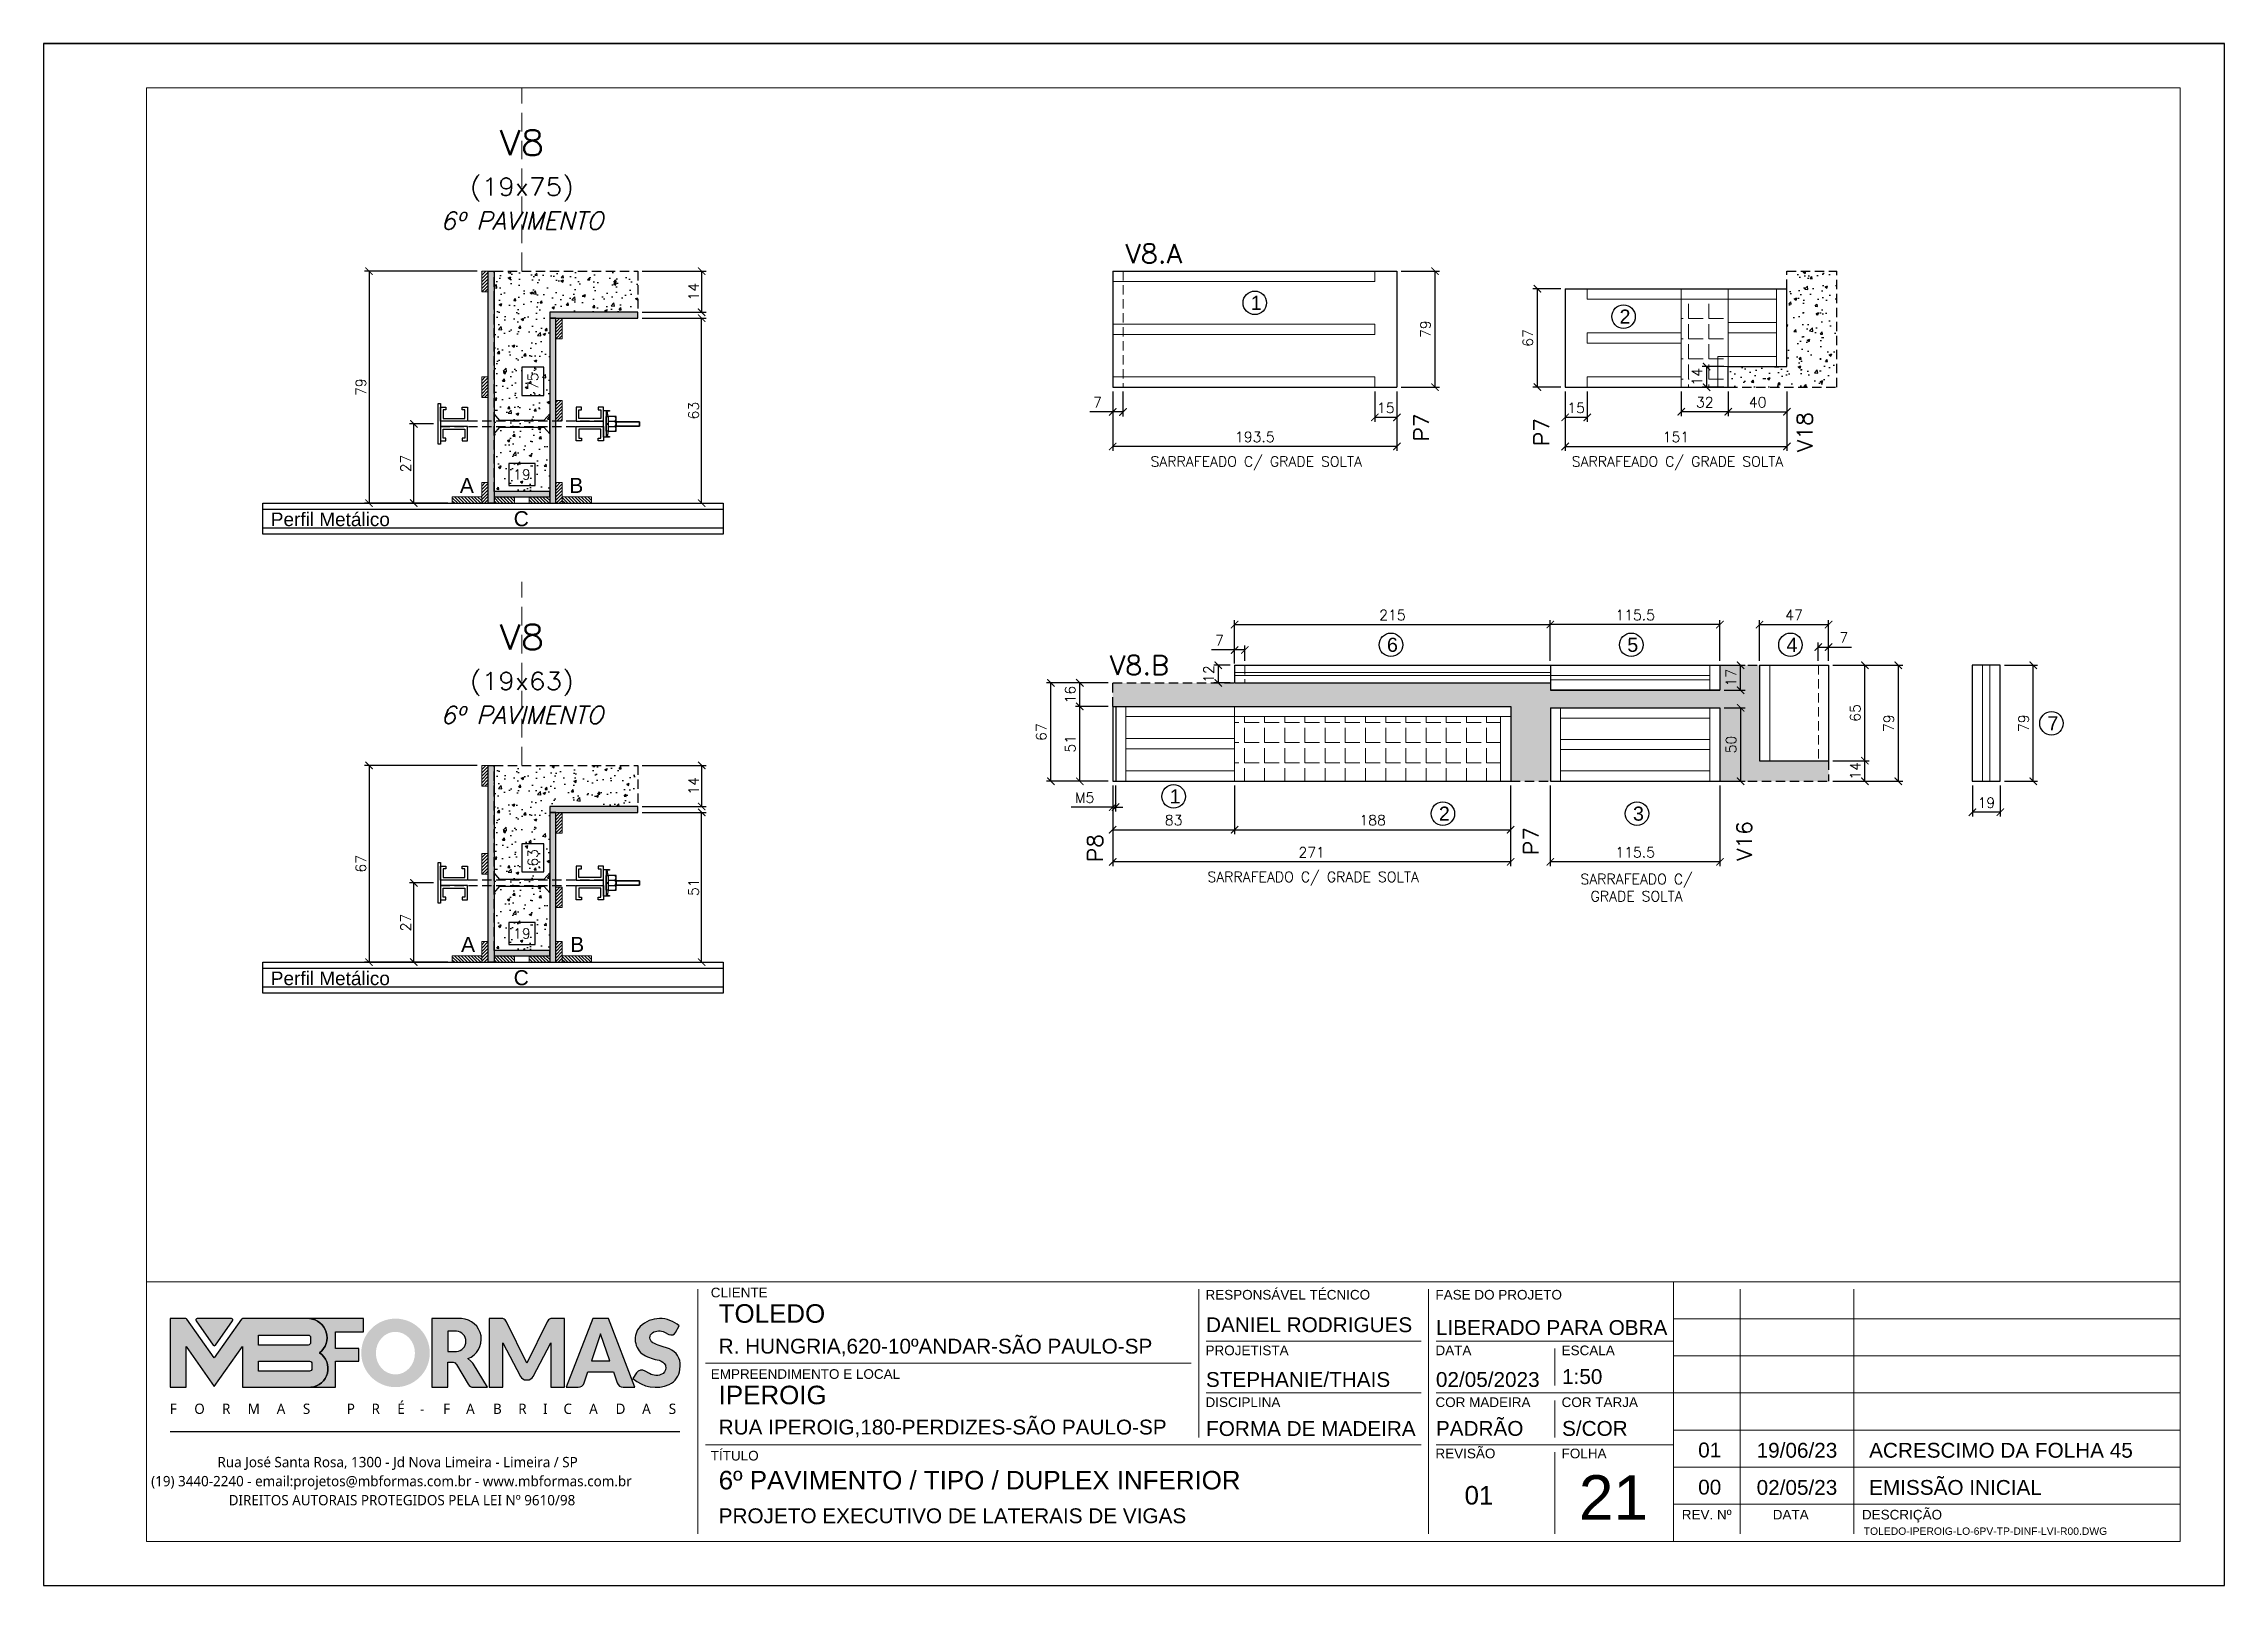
# Model space of a CAD drawing. Extents: x -23436 to 4767, y -4638 to 9755.
# Drawn here: x -19091 to -17606, y 2932 to 3982 of the extents above; entities that cross this region are included whole.
import ezdxf
from ezdxf.enums import TextEntityAlignment as Align

# ---------------------------------------------------------------- set-up
doc = ezdxf.new("R2010")
doc.units = 0
doc.header["$PDMODE"] = 2
doc.header["$PDSIZE"] = 10
doc.linetypes.add('CABLIN', pattern=[0.35, 0.25, -0.1])
doc.linetypes.add('HIDDEN', pattern=[9.525, 6.35, -3.175])
doc.layers.get('0').update_dxf_attribs({"lineweight": 13})
doc.layers.get('Defpoints').update_dxf_attribs({"lineweight": 13})
for name, color, linetype in [('Barra de Ancoragem', 20, 'Continuous'), ('Concreto', 250, 'HIDDEN'), ('Cota', 4, 'Continuous'), ('Cota Seção (2x)', 4, 'Continuous'), ('Hachura', 252, 'CABLIN'), ('MB Logo', 255, 'Continuous'), ('Painéis', 200, 'Continuous'), ('Perfil Metálico', 224, 'Continuous'), ('Romaneio', 10, 'Continuous'), ('Texto de Titulo', 7, 'Continuous'), ('Texto Qtd Sarr', 242, 'Continuous'), ('Tubo de PVC', 51, 'Continuous')]:
    doc.layers.add(name, color=color, linetype=linetype)
for name, color, linetype, lineweight in [('FOLHA MB', 7, 'Continuous', 13), ('Madeira', 100, 'Continuous', 13), ('N° Folha', 5, 'Continuous', 13), ('Sarr 2.2x7', 40, 'Continuous', 9), ('Texto Seção', 7, 'Continuous', 15)]:
    doc.layers.add(name, color=color, linetype=linetype, lineweight=lineweight)
doc.layers.add('Laje_Perimetro', color=7, linetype='Continuous', plot=False)
doc.styles.add('ARIAL', font='arial.ttf', dxfattribs={"oblique": 15, "height": 25})
doc.styles.add('MB_C01', font='arial.ttf', dxfattribs={"height": 1.3})
doc.styles.add('MB_C02', font='arial.ttf', dxfattribs={"height": 2})
doc.styles.add('MB_C03', font='arial.ttf', dxfattribs={"height": 2.5})
doc.styles.add('MB_C04', font='arial.ttf', dxfattribs={"height": 6})
doc.styles.add('MtXpl_Lucida_Sans_Un', font='l_10646.ttf')
doc.styles.add('REGUA-120', font='ROMANS.shx', dxfattribs={"height": 15})
doc.styles.add('ROMANS', font='romans.shx')
doc.dimstyles.new('Cota Paínel', dxfattribs={"dimtxt": 7, "dimasz": 5, "dimexe": 3, "dimexo": 3, "dimgap": 3, "dimtad": 1, "dimdec": 1, "dimzin": 12, "dimdsep": 46, "dimtxsty": 'ROMANS', "dimblk": 'ARCHTICK', "dimcen": 0, "dimclrd": 4, "dimclre": 4, "dimclrt": 1, "dimadec": 1, "dimazin": 3, "dimtfac": 1, "dimtdec": 1, "dimtmove": 0, "dimatfit": 3, "dimldrblk": 'OBLIQUE', "dimfxl": 1, "dimtolj": 1, "dimtzin": 12, "dimarcsym": 0})
doc.dimstyles.new('Cota Seção (2x)', dxfattribs={"dimtxt": 7, "dimasz": 5, "dimexe": 3, "dimexo": 3, "dimgap": 2, "dimtad": 3, "dimdec": 1, "dimlfac": 0.5, "dimzin": 12, "dimdsep": 46, "dimtxsty": 'ROMANS', "dimblk": 'ARCHTICK', "dimcen": 0, "dimclrd": 4, "dimclre": 4, "dimclrt": 1, "dimadec": 1, "dimazin": 3, "dimtfac": 1, "dimtdec": 1, "dimtmove": 0, "dimatfit": 3, "dimldrblk": 'OBLIQUE', "dimfxl": 1, "dimtolj": 1, "dimtzin": 12, "dimarcsym": 0})
doc.dimstyles.new('Cota Seção interna', dxfattribs={"dimtxt": 7, "dimasz": 6, "dimexe": 0.18, "dimexo": 2, "dimgap": -4, "dimtad": 3, "dimdec": 1, "dimlfac": 0.5, "dimzin": 12, "dimdsep": 46, "dimtxsty": 'ROMANS', "dimblk": 'ARCHTICK', "dimcen": 0.09, "dimse1": 1, "dimse2": 1, "dimsd1": 1, "dimsd2": 1, "dimclrd": 180, "dimclre": 5, "dimclrt": 1, "dimadec": 0, "dimazin": 3, "dimtfac": 1, "dimtdec": 1, "dimtofl": 0, "dimtmove": 0, "dimatfit": 3, "dimldrblk": 'ARCHTICK', "dimfxl": 1, "dimtolj": 1, "dimtzin": 0, "dimarcsym": 0})
pattern_1 = [(50, (0, 0), (17.931505, -1.568803), [1.875, -20.625]), (355, (0, 0), (-3.468783, 18.804803), [1.5, -16.5]), (100.45144, (1.494, -0.13), (14.462721, 17.236), [1.593505, -17.528553]), (46.1842, (0, 5), (26.681033, -4.137982), [2.8125, -30.9375]), (96.63564, (2.223, 4.655), (23.36655, 24.352965), [2.39026, -26.292844]), (351.18416, (0, 5), (23.36655, 24.352965), [2.25, -24.75]), (21, (2.5, 3.75), (14.922676, -10.065472), [1.875, -20.625]), (326, (2.5, 3.75), (6.082883, 18.128751), [1.5, -16.5]), (71.45144, (3.744, 2.911), (21.00556, 8.063279), [1.593505, -17.528553]), (37.5, (0, 0), (0.3039964, 8.3223463), [0, -16.3, 0, -16.75, 0, -16.5625]), (7.5, (0, 0), (6.5767384, 9.860293), [0, -9.55, 0, -15.925, 0, -6.3125]), (327.5, (-5.575, 0), (13.345561, -0.5638718), [0, -6.25, 0, -19.5, 0, -25.875]), (317.5, (-8.075, 0), (14.579654, 2.5026246), [0, -8.125, 0, -12.95, 0, -18.375])]
pattern_2 = [(0, (0, 0), (0, 13.75), [10, -3.75]), (90, (0, 0), (-13.75, 8e-16), [10, -3.75])]
pattern_3 = [(315, (4171.9159, -4872.981), (1.12253202, 1.12253202), [])]
pattern_4 = [(45, (-10485.4605, 26787.8796), (-1.12253202, 1.12253202), [])]
pattern_5 = [(315, (4171.9159, -4560.3843), (1.12253202, 1.12253202), [])]
pattern_6 = [(225, (-27045.948, -19119.3607), (1.12253202, -1.12253202), [])]

msp = doc.modelspace()

# ---------------------------------------------------------------- texts
at = {"layer": 'N° Folha', "color": 5, "style": 'MB_C04'}
msp.add_text('21', height=30.306, dxfattribs=at).set_placement((-18045.93, 2977))
at = {"layer": 'Painéis', "color": 1, "char_height": 7, "attachment_point": 5, "style": 'ROMANS'}
for s, insert in [('\\A1;SARRAFEADO C/ GRADE SOLTA', (-18265.63, 3696.48)), ('\\A1;SARRAFEADO C/ GRADE SOLTA', (-17978.78, 3696.48)), ('\\A1;SARRAFEADO C/ GRADE SOLTA', (-18226.88, 3413.61)), ('\\A1;SARRAFEADO C/ \\PGRADE SOLTA', (-18006.63, 3407.44))]:
    msp.add_mtext(s, dxfattribs=dict(at, insert=insert))
at = {"layer": 'Romaneio', "color": 0, "style": 'ARIAL'}
for s, p in [('1', (-18265.64, 3805.72)), ('2', (-18014.54, 3796.34)), ('6', (-18172.91, 3572.84)), ('5', (-18009.26, 3572.84)), ('4', (-17900.85, 3572.84)), ('7', (-17723.12, 3519.36)), ('1', (-18320.9, 3469.59)), ('2', (-18137.57, 3457.85)), ('3', (-18005.38, 3457.85))]:
    msp.add_text(s, height=9.6, dxfattribs=at).set_placement(p, align=Align.MIDDLE_CENTER)
at = {"layer": 'Texto Seção', "style": 'REGUA-120', "width": 1.05}
for s, p in [('V8.A', (-18354.82, 3832.78)), ('V8.B', (-18365.41, 3552.44))]:
    msp.add_text(s, height=13, dxfattribs=at).set_placement(p)
for s, p in [('P7', (-18153.24, 3720.77)), ('V18', (-17892.1, 3717.65)), ('P7', (-18071.36, 3717.65)), ('P7', (-18078.56, 3439.18)), ('V16', (-17933.29, 3439.18)), ('P8', (-18375.34, 3434.39))]:
    msp.add_text(s, height=10.4, rotation=90, dxfattribs=at).set_placement(p, align=Align.MIDDLE_CENTER)
at = {"layer": 'Texto Seção', "color": 0, "linetype": 'Continuous', "style": 'ARIAL'}
for s, p in [('A', (-18803.17, 3681.39)), ('B', (-18728.68, 3681.39)), ('C', (-18766.14, 3658.72)), ('A', (-18802.36, 3368.79)), ('B', (-18728.05, 3368.79)), ('C', (-18766.14, 3346.12))]:
    msp.add_text(s, height=10.22, dxfattribs=at).set_placement(p, align=Align.MIDDLE_CENTER)
at = {"layer": 'Texto Seção', "style": 'ARIAL'}
for p in [(-18896.14, 3658.28), (-18896.14, 3345.68)]:
    msp.add_text('Perfil Metálico', height=9.24, dxfattribs=at).set_placement(p, align=Align.MIDDLE_CENTER)

# ---------------------------------------------------------------- blocks, each defined once
blk = doc.blocks.new('MB-NOVO')
at = {"layer": 'MB Logo', "linetype": 'Continuous'}
h = blk.add_hatch(color=256, dxfattribs=at)
h.dxf.hatch_style = 1
h.set_gradient(color1=(242, 132, 69), color2=(247, 180, 141), rotation=90, tint=1)
h.paths.add_polyline_path([(-18529.6, 10980.8), (-18475.7, 10980.8, 0.706757), (-18468.7, 11008, 0.681802), (-18476.7, 11034.9), (-18529.4, 11034.9, 0.243712), (-18530.2, 11034.5), (-18551.7, 11003.9), (-18573.3, 11034.5, 0.243712), (-18574.1, 11034.9), (-18586.5, 11034.9), (-18586.5, 10980.8), (-18573.9, 10980.8), (-18573.9, 11012.9), (-18551.7, 10981.5), (-18529.6, 11012.9)])
h.paths.add_polyline_path([(-18516.8, 11014.1), (-18516.8, 11022), (-18477.8, 11022, -0.414214), (-18475.8, 11020), (-18475.8, 11016.1, -0.414214), (-18477.8, 11014.1)], flags=16)
h.paths.add_polyline_path([(-18516.8, 11001.4), (-18476.8, 11001.4, -0.414214), (-18474.8, 10999.4), (-18474.8, 10995.5, -0.414214), (-18476.8, 10993.5), (-18516.8, 10993.5)], flags=16)
at = {"layer": 'MB Logo', "true_color": 0x262626}
h = blk.add_hatch(color=250, dxfattribs=at)
h.dxf.hatch_style = 1
h.paths.add_polyline_path([(-18537.3, 11033.3, 0.60809), (-18538.1, 11034.9), (-18565.3, 11034.9, 0.60809), (-18566.1, 11033.3), (-18552.5, 11014, 0.518202), (-18550.9, 11014)])
h = blk.add_hatch(color=250, dxfattribs=at)
h.dxf.hatch_style = 1
h.paths.add_polyline_path([(-18456.2, 11011.3), (-18456.2, 11024.6), (-18434.2, 11024.6), (-18434.2, 11034.9), (-18476.7, 11034.9, -0.681802), (-18468.7, 11008, -0.706757), (-18475.7, 10980.8), (-18456.2, 10980.8), (-18456.2, 11001.4), (-18437.8, 11001.4), (-18437.8, 11011.3)])
h = blk.add_hatch(color=250, dxfattribs=at)
h.dxf.hatch_style = 1
h.paths.add_polyline_path([(-18435.9, 11007.9, 1), (-18381.9, 11007.9, 1)])
edge = h.paths.add_edge_path(flags=16)
edge.add_ellipse((-18409, 11007.7), major_axis=(0, 16.8), ratio=0.916255, start_angle=0, end_angle=360)
h = blk.add_hatch(color=250, dxfattribs=at)
h.dxf.hatch_style = 1
h.paths.add_polyline_path([(-18357, 11034.9), (-18380.2, 11034.9), (-18380.2, 10980.8), (-18367.6, 10980.8), (-18367.6, 11000.7), (-18363.4, 11000.7, -0.195765), (-18360.9, 10998.9), (-18351.8, 10983.2, 0.261385), (-18347.5, 10980.8), (-18336.4, 10980.8), (-18347.5, 10999, 0.082429), (-18349.6, 11001.5), (-18351.9, 11003.4, 0.81838)])
h.paths.add_polyline_path([(-18360.8, 11009), (-18367.6, 11009), (-18367.6, 11025), (-18360.8, 11025, -0.92578)], flags=16)
h = blk.add_hatch(color=250, dxfattribs=at)
h.dxf.hatch_style = 1
h.paths.add_polyline_path([(-18286.6, 11015.9), (-18286.6, 10980.8), (-18275.8, 10980.8), (-18275.8, 11034.9), (-18286.6, 11034.9, 0.216647), (-18289.4, 11032.4), (-18305.5, 10999.8), (-18321.6, 11032.7, 0.199908), (-18324.3, 11034.9), (-18335.2, 11034.9), (-18335.2, 10980.8), (-18324.3, 10980.8), (-18324.3, 11015.9), (-18310.4, 10989.3, 0.279644), (-18306, 10986.6, 0.340986), (-18300.5, 10989.3)])
h = blk.add_hatch(color=250, dxfattribs=at)
h.dxf.hatch_style = 1
h.paths.add_polyline_path([(-18274.4, 10980.8), (-18265, 10980.8, 0.322517), (-18260.2, 10984.3), (-18257.3, 10993), (-18237.2, 10993), (-18234.3, 10984.3, 0.322517), (-18229.5, 10980.8), (-18220.3, 10980.8), (-18241.2, 11034.9), (-18253.4, 11034.9)])
h.paths.add_polyline_path([(-18254.4, 11001.6), (-18247.3, 11023), (-18240.1, 11001.6)], flags=16)
h = blk.add_hatch(color=250, dxfattribs=at)
h.dxf.hatch_style = 1
h.paths.add_polyline_path([(-18206, 11024, -0.247671), (-18196.9, 11024.3), (-18193.5, 11022.5, 0.40799), (-18188.2, 11024.1), (-18185.4, 11029.1, 0.392837), (-18216.2, 11028.7, 0.467779), (-18213.3, 11006.3, 0.077523), (-18201.2, 11002.1, -0.214206), (-18196.1, 10997.9, -0.284295), (-18198.2, 10991.4, -0.26924), (-18208.8, 10991.6), (-18212.2, 10993.6, 0.407727), (-18219, 10992.1), (-18221.8, 10987.7, 0.296878), (-18193.2, 10983.1, 0.272251), (-18184.9, 10995.3), (-18184.6, 10997.9, 0.348906), (-18193.7, 11011.2), (-18200.4, 11013.5, -0.045018), (-18205.8, 11015.7, -0.618284)])
at = {"layer": 'MB Logo', "linetype": 'Continuous'}
blk.add_line((-18586.5, 10945.9), (-18184.8, 10945.9), dxfattribs=at)
at = {"layer": 'MB Logo', "color": 23, "linetype": 'Continuous', "true_color": 0xf28445}
for points in [[(-18573.3, 11034.5, 0.243712), (-18574.1, 11034.9), (-18586.5, 11034.9), (-18586.5, 10980.8), (-18573.9, 10980.8), (-18573.9, 11012.9), (-18551.7, 10981.5), (-18529.6, 11012.9), (-18529.6, 10980.8), (-18475.7, 10980.8, 0.706757), (-18468.7, 11008, 0.681802), (-18476.7, 11034.9), (-18529.4, 11034.9, 0.243712), (-18530.2, 11034.5), (-18551.7, 11003.9)], [(-18516.8, 11022), (-18477.8, 11022, -0.414214), (-18475.8, 11020), (-18475.8, 11016.1, -0.414214), (-18477.8, 11014.1), (-18516.8, 11014.1)], [(-18516.8, 11001.4), (-18476.8, 11001.4, -0.414214), (-18474.8, 10999.4), (-18474.8, 10995.5, -0.414214), (-18476.8, 10993.5), (-18516.8, 10993.5)]]:
    blk.add_lwpolyline(points, format="xyb", close=True, dxfattribs=at)
at = {"layer": 'MB Logo', "color": 250, "true_color": 0x262626}
for points in [[(-18537.3, 11033.3, 0.60809), (-18538.1, 11034.9), (-18565.3, 11034.9, 0.60809), (-18566.1, 11033.3), (-18552.5, 11014, 0.518202), (-18550.9, 11014)], [(-18437.8, 11011.3), (-18456.2, 11011.3), (-18456.2, 11024.6), (-18434.2, 11024.6), (-18434.2, 11034.9), (-18476.7, 11034.9, -0.681802), (-18468.7, 11008, -0.706757), (-18475.7, 10980.8), (-18456.2, 10980.8), (-18456.2, 11001.4), (-18437.8, 11001.4)], [(-18347.5, 10980.8), (-18336.4, 10980.8), (-18347.5, 10999, 0.082429), (-18349.6, 11001.5), (-18351.9, 11003.4, 0.81838), (-18357, 11034.9), (-18380.2, 11034.9), (-18380.2, 10980.8), (-18367.6, 10980.8), (-18367.6, 11000.7), (-18363.4, 11000.7, -0.209789), (-18360.8, 10998.7), (-18351.8, 10983.2, 0.261385)], [(-18286.6, 11015.9), (-18286.6, 10980.8), (-18275.8, 10980.8), (-18275.8, 11034.9), (-18286.6, 11034.9, 0.216647), (-18289.4, 11032.4), (-18305.5, 10999.8), (-18321.5, 11032.4, 0.216647), (-18324.3, 11034.9), (-18335.2, 11034.9), (-18335.2, 10980.8), (-18324.3, 10980.8), (-18324.3, 11015.9), (-18310.4, 10989.3, 0.279644), (-18306, 10986.6), (-18304.9, 10986.6, 0.279644), (-18300.5, 10989.3)], [(-18265, 10980.8, 0.322517), (-18260.2, 10984.3), (-18257.3, 10993), (-18237.2, 10993), (-18234.3, 10984.3, 0.322517), (-18229.5, 10980.8), (-18220.3, 10980.8), (-18241.2, 11034.9), (-18253.4, 11034.9), (-18274.4, 10980.8)], [(-18206.2, 11015.9, -0.549626), (-18206.4, 11023.8, -0.258723), (-18196.9, 11024.3), (-18193.5, 11022.5, 0.40799), (-18188.2, 11024.1), (-18185.4, 11029.1, 0.392837), (-18216.2, 11028.7, 0.467779), (-18213.3, 11006.3, 0.077523), (-18201.2, 11002.1, -0.203897), (-18196.3, 10998.2), (-18196.1, 10997.8, -0.267611), (-18198, 10991.6), (-18198.5, 10991.3, -0.261145), (-18208.8, 10991.6), (-18212.2, 10993.6, 0.407727), (-18219, 10992.1), (-18221.8, 10987.7, 0.296878), (-18193.2, 10983.1, 0.265963), (-18184.9, 10994.9), (-18184.7, 10997.6, 0.340466), (-18193.1, 11011), (-18200.4, 11013.5, -0.049298)], [(-18367.6, 11009), (-18360.8, 11009, 0.92578), (-18360.8, 11025), (-18367.6, 11025)]]:
    blk.add_lwpolyline(points, format="xyb", close=True, dxfattribs=at)
blk.add_lwpolyline([(-18247.3, 11023), (-18254.4, 11001.6), (-18240.1, 11001.6)], close=True, dxfattribs=at)
at = {"layer": 'MB Logo', "color": 250, "true_color": 0x262626, "style": 'MtXpl_Lucida_Sans_Un'}
for s, height, p in [('F', 8.12, (-18586.8, 10959.8)), ('O', 8.12, (-18567.5, 10959.8)), ('R', 8.12, (-18545.6, 10959.8)), ('M', 8.12, (-18525.4, 10959.8)), ('A', 8.12, (-18502.5, 10959.8)), ('S', 8.12, (-18481.9, 10959.8)), ('P', 8.12, (-18447.3, 10959.8)), ('R', 8.12, (-18427.8, 10959.8)), ('É', 8.12, (-18407.5, 10959.8)), ('-', 8.12, (-18389.6, 10959.8)), ('F', 8.12, (-18371.4, 10959.8)), ('A', 8.12, (-18353.3, 10959.8)), ('B', 8.12, (-18332.1, 10959.8)), ('R', 8.12, (-18312.2, 10959.8)), ('I', 8.12, (-18292.7, 10959.8)), ('C', 8.12, (-18276.6, 10959.8)), ('A', 8.12, (-18256.3, 10959.8)), ('D', 8.12, (-18235.5, 10959.8)), ('A', 8.12, (-18214.6, 10959.8)), ('S', 8.12, (-18193.6, 10959.8)), ('DIREITOS AUTORAIS PROTEGIDOS PELA LEI Nº 9610/98', 8.122, (-18540.4, 10887.8))]:
    blk.add_text(s, height=height, dxfattribs=at).set_placement(p)
at = {"layer": 'MB Logo', "style": 'MtXpl_Lucida_Sans_Un'}
for s, p in [('Rua José Santa Rosa, 1300 - Jd Nova Limeira - Limeira / SP', (-18549.2, 10917.8)), ('(19) 3440-2240 - email:projetos@mbformas.com.br - www.mbformas.com.br', (-18601.5, 10902.8))]:
    blk.add_text(s, height=8.122, dxfattribs=at).set_placement(p)
blk = doc.blocks.new('A$C169d8357')
at = {"layer": 'FOLHA MB', "color": 1}
for p, q in [((1109.8, 356.7), (70, 356.7)), ((1109.8, 356.7), (1109.8, 179.9)), ((1455, 356.7), (1109.8, 356.7)), ((445.6, 351.7), (445.6, 185)), ((786.6, 351.7), (786.6, 250.7)), ((943.1, 351.7), (943.1, 185)), ((1155.3, 185), (1155.3, 351.7)), ((1232.6, 351.7), (1232.6, 185)), ((1455, 331.5), (1109.8, 331.5)), ((938.1, 316.3), (791.6, 316.3)), ((1109.8, 316.3), (948.2, 316.3)), ((781.5, 301.2), (450.7, 301.2)), ((1029, 311.3), (1029, 286)), ((1455, 306.2), (1109.8, 306.2)), ((938.1, 281), (791.6, 281)), ((1109.8, 281), (948.2, 281)), ((1029, 275.9), (1029, 250.7)), ((1455, 281), (1109.8, 281)), ((1455, 255.7), (1109.8, 255.7)), ((938.1, 245.6), (450.7, 245.6)), ((1109.8, 245.6), (948.2, 245.6)), ((1029, 240.6), (1029, 185)), ((1455, 230.4), (1109.8, 230.4)), ((1455, 205.2), (1109.8, 205.2))]:
    blk.add_line(p, q, dxfattribs=at)
for points in [[(0, 1199.9), (0, 149.9), (1485, 149.9), (1485, 1199.9)], [(70, 1169.9), (70, 179.9), (1455, 179.9), (1455, 1169.9)]]:
    blk.add_lwpolyline(points, close=True, dxfattribs=at)
at = {"layer": 'MB Logo', "xscale": 0.8642040370897565, "yscale": 0.8642040370897565, "zscale": 0.8642040370897565}
blk.add_blockref('MB-NOVO', (16148.7, -9204.8), dxfattribs=at)
at = {"layer": 'FOLHA MB', "color": 6}
for s, height, style, p in [('CLIENTE', 6.57, 'MB_C01', (454.3, 346.1)), ('RESPONSÁVEL TÉCNICO', 6.566, 'MB_C01', (791.2, 344.6)), ('FASE DO PROJETO', 6.566, 'MB_C01', (947.8, 344.6)), ('R. HUNGRIA,620-10ºANDAR-SÃO PAULO-SP', 10.102, 'MB_C02', (459.7, 307.8)), ('PROJETISTA', 6.57, 'MB_C01', (791.2, 306.7)), ('DATA', 6.57, 'MB_C01', (947.8, 306.7)), ('ESCALA', 6.57, 'MB_C01', (1033.7, 306.7)), ('EMPREENDIMENTO E LOCAL', 6.566, 'MB_C01', (454.3, 290.6)), ('DISCIPLINA', 6.57, 'MB_C01', (791.2, 271.4)), ('COR MADEIRA', 6.566, 'MB_C01', (947.8, 271.4)), ('COR TARJA', 6.57, 'MB_C01', (1033.7, 271.4)), ('RUA IPEROIG,180-PERDIZES-SÃO PAULO-SP', 10.102, 'MB_C02', (459.7, 252.7)), ('TÍTULO', 6.57, 'MB_C01', (454.3, 235)), ('REVISÃO', 6.57, 'MB_C01', (947.8, 236.5)), ('FOLHA', 6.57, 'MB_C01', (1033.7, 236.5)), ('PROJETO EXECUTIVO DE LATERAIS DE VIGAS', 10.102, 'MB_C02', (459.7, 192.3))]:
    blk.add_text(s, height=height, dxfattribs=dict(at, style=style)).set_placement(p)
at = {"layer": 'FOLHA MB', "color": 5}
for s, height, style, p in [('TOLEDO', 12.63, 'MB_C03', (459.7, 328.8)), ('DANIEL RODRIGUES', 10.102, 'MB_C02', (791.6, 322.4)), ('LIBERADO PARA OBRA', 10.102, 'MB_C02', (948.1, 320.5)), ('1:50', 10.1, 'MB_C02', (1034, 287.1)), ('IPEROIG', 12.63, 'MB_C03', (459.7, 273.3)), ('STEPHANIE/THAIS', 10.102, 'MB_C02', (791.5, 285.1)), ('02/05/2023', 10.1, 'MB_C02', (948.1, 285.1)), ('FORMA DE MADEIRA', 10.102, 'MB_C02', (791.6, 251.7)), ('PADRÃO', 10.1, 'MB_C02', (948.1, 251.8)), ('S/COR', 10.1, 'MB_C02', (1034, 251.8)), ('01', 10.1, 'MB_C02', (1126.7, 237.1)), ('19/06/23', 10.1, 'MB_C02', (1166.5, 236.9)), ('ACRESCIMO DA FOLHA 45', 10.102, 'MB_C02', (1243.1, 236.9)), ('6º PAVIMENTO / TIPO / DUPLEX INFERIOR', 12.628, 'MB_C03', (459.7, 215.3)), ('EMISSÃO INICIAL', 10.102, 'MB_C02', (1243.1, 211.6)), ('01', 12.63, 'MB_C03', (967.6, 205)), ('00', 10.1, 'MB_C02', (1126.7, 211.8)), ('02/05/23', 10.1, 'MB_C02', (1166.5, 211.6))]:
    blk.add_text(s, height=height, dxfattribs=dict(at, style=style)).set_placement(p)
at = {"layer": 'FOLHA MB', "color": 6, "style": 'MB_C01'}
for s, p in [('REV. Nº', (1132.5, 198.1)), ('DATA', (1189.7, 198.1)), ('DESCRIÇÃO', (1265.5, 198.1))]:
    blk.add_text(s, height=6.57, dxfattribs=at).set_placement(p, align=Align.MIDDLE_CENTER)
at = {"layer": 'FOLHA MB', "insert": (1239.4, 189.4), "char_height": 5.051, "width": 210.818, "attachment_point": 1, "style": 'MB_C04'}
blk.add_mtext('TOLEDO-IPEROIG-LO-6PV-TP-DINF-LVI-R00.DWG', dxfattribs=at)
blk = doc.blocks.new('titulo1')
at = {"layer": 'Defpoints', "color": 252, "linetype": 'HIDDEN', "ltscale": 2}
blk.add_line((0, 0), (0, 125), dxfattribs=at)
at = {"layer": 'Defpoints', "style": 'ROMANS', "oblique": 15}
blk.add_attdef('FOLHA', text='', height=10, dxfattribs=at).set_placement((0, 15.6), align=Align.MIDDLE_CENTER)
at = {"layer": 'Texto Qtd Sarr', "color": 3, "style": 'ROMANS', "oblique": 15}
for tag, height, p in [('TITULO', 17, (0, 71.4)), ('SEÇÃO', 12, (0, 41.5))]:
    blk.add_attdef(tag, text='', height=height, dxfattribs=at).set_placement(p, align=Align.MIDDLE_CENTER)
blk = doc.blocks.new('_ArchTick')
at = {"color": 0, "linetype": 'ByBlock', "const_width": 0.15}
blk.add_lwpolyline([(-0.5, -0.5), (0.5, 0.5)], dxfattribs=at)
blk = doc.blocks.new('*D497')
at = {"layer": 'Cota', "color": 4, "lineweight": -2, "transparency": 16777216}
for p, q in [((-18363.4, 3745.3), (-18363.4, 3704.9)), ((-18169.9, 3745.3), (-18169.9, 3704.9)), ((-18169.9, 3707.9), (-18363.4, 3707.9))]:
    blk.add_line(p, q, dxfattribs=at)
at = {"layer": 'Defpoints', "color": 0, "transparency": 16777216}
for p in [(-18363.4, 3748.3), (-18169.9, 3748.3), (-18363.4, 3707.9)]:
    blk.add_point(p, dxfattribs=at)
at = {"layer": 'Cota', "color": 4, "lineweight": -2, "transparency": 16777216, "xscale": 5, "yscale": 5, "zscale": 5, "rotation": 180}
blk.add_blockref('_ArchTick', (-18363.4, 3707.9), dxfattribs=at)
at = {"layer": 'Cota', "color": 4, "lineweight": -2, "transparency": 16777216, "xscale": 5, "yscale": 5, "zscale": 5}
blk.add_blockref('_ArchTick', (-18169.9, 3707.9), dxfattribs=at)
at = {"layer": 'Cota', "color": 1, "transparency": 16777216, "insert": (-18266.6, 3714.4), "char_height": 7, "attachment_point": 5, "style": 'ROMANS'}
blk.add_mtext('\\A1;193.5', dxfattribs=at)
blk = doc.blocks.new('_OBLIQUE')
at = {"color": 0, "linetype": 'ByBlock', "lineweight": -2}
for p, q in [((0, 0), (-1, 0)), ((-0.5, -0.5), (0.5, 0.5))]:
    blk.add_line(p, q, dxfattribs=at)
blk = doc.blocks.new('*D498')
at = {"layer": 'Cota', "color": 4, "lineweight": -2, "transparency": 16777216}
for p, q in [((-18166.9, 3827.3), (-18140.9, 3827.3)), ((-18143.9, 3748.3), (-18143.9, 3827.3)), ((-18166.9, 3748.3), (-18140.9, 3748.3))]:
    blk.add_line(p, q, dxfattribs=at)
at = {"layer": 'Defpoints', "color": 0, "transparency": 16777216}
for p in [(-18169.9, 3827.3), (-18143.9, 3827.3), (-18169.9, 3748.3)]:
    blk.add_point(p, dxfattribs=at)
at = {"layer": 'Cota', "color": 4, "lineweight": -2, "transparency": 16777216, "xscale": 5, "yscale": 5, "zscale": 5}
for p, rotation in [((-18143.9, 3827.3), 90), ((-18143.9, 3748.3), 270)]:
    blk.add_blockref('_ArchTick', p, dxfattribs=dict(at, rotation=rotation))
at = {"layer": 'Cota', "color": 1, "transparency": 16777216, "insert": (-18150.4, 3787.8), "char_height": 7, "attachment_point": 5, "rotation": 90, "style": 'ROMANS'}
blk.add_mtext('\\A1;79', dxfattribs=at)
blk = doc.blocks.new('*D499')
at = {"layer": 'Cota', "color": 4, "lineweight": -2, "transparency": 16777216}
for p, q in [((-18058.3, 3815.3), (-18077.2, 3815.3)), ((-18074.2, 3748.3), (-18074.2, 3815.3)), ((-18058.3, 3748.3), (-18077.2, 3748.3))]:
    blk.add_line(p, q, dxfattribs=at)
at = {"layer": 'Defpoints', "color": 0, "transparency": 16777216}
for p in [(-18074.2, 3815.3), (-18055.3, 3815.3), (-18055.3, 3748.3)]:
    blk.add_point(p, dxfattribs=at)
at = {"layer": 'Cota', "color": 4, "lineweight": -2, "transparency": 16777216, "xscale": 5, "yscale": 5, "zscale": 5}
for p, rotation in [((-18074.2, 3815.3), 90), ((-18074.2, 3748.3), 270)]:
    blk.add_blockref('_ArchTick', p, dxfattribs=dict(at, rotation=rotation))
at = {"layer": 'Cota', "color": 1, "transparency": 16777216, "insert": (-18080.7, 3781.8), "char_height": 7, "attachment_point": 5, "rotation": 90, "style": 'ROMANS'}
blk.add_mtext('\\A1;67', dxfattribs=at)
blk = doc.blocks.new('*D500')
at = {"layer": 'Cota', "color": 4, "lineweight": -2, "transparency": 16777216}
for p, q in [((-17947.2, 3762.3), (-17962, 3762.3)), ((-17959, 3762.3), (-17959, 3748.3)), ((-17947.2, 3748.3), (-17962, 3748.3))]:
    blk.add_line(p, q, dxfattribs=at)
at = {"layer": 'Defpoints', "color": 0, "transparency": 16777216}
for p in [(-17944.2, 3762.3), (-17959, 3748.3), (-17944.2, 3748.3)]:
    blk.add_point(p, dxfattribs=at)
at = {"layer": 'Cota', "color": 4, "lineweight": -2, "transparency": 16777216, "xscale": 5, "yscale": 5, "zscale": 5}
for p, rotation in [((-17959, 3762.3), 90), ((-17959, 3748.3), 270)]:
    blk.add_blockref('_ArchTick', p, dxfattribs=dict(at, rotation=rotation))
at = {"layer": 'Cota', "color": 1, "transparency": 16777216, "insert": (-17965.5, 3755.3), "char_height": 7, "attachment_point": 5, "rotation": 90, "style": 'ROMANS'}
blk.add_mtext('\\A1;14', dxfattribs=at)
blk = doc.blocks.new('*D501')
at = {"layer": 'Cota', "color": 4, "lineweight": -2, "transparency": 16777216}
for p, q in [((-18055.3, 3745.3), (-18055.3, 3704.9)), ((-17904.3, 3745.3), (-17904.3, 3704.9)), ((-18055.3, 3707.9), (-17904.3, 3707.9))]:
    blk.add_line(p, q, dxfattribs=at)
at = {"layer": 'Defpoints', "color": 0, "transparency": 16777216}
for p in [(-18055.3, 3748.3), (-17904.3, 3748.3), (-17904.3, 3707.9)]:
    blk.add_point(p, dxfattribs=at)
at = {"layer": 'Cota', "color": 4, "lineweight": -2, "transparency": 16777216, "xscale": 5, "yscale": 5, "zscale": 5, "rotation": 180}
blk.add_blockref('_ArchTick', (-18055.3, 3707.9), dxfattribs=at)
at = {"layer": 'Cota', "color": 4, "lineweight": -2, "transparency": 16777216, "xscale": 5, "yscale": 5, "zscale": 5}
blk.add_blockref('_ArchTick', (-17904.3, 3707.9), dxfattribs=at)
at = {"layer": 'Cota', "color": 1, "transparency": 16777216, "insert": (-17979.8, 3714.4), "char_height": 7, "attachment_point": 5, "style": 'ROMANS'}
blk.add_mtext('\\A1;151', dxfattribs=at)
blk = doc.blocks.new('*D502')
at = {"layer": 'Cota', "color": 4, "lineweight": -2, "transparency": 16777216}
for p, q in [((-17944.2, 3745.3), (-17944.2, 3728.5)), ((-17904.3, 3745.3), (-17904.3, 3728.5)), ((-17944.2, 3731.5), (-17904.3, 3731.5))]:
    blk.add_line(p, q, dxfattribs=at)
at = {"layer": 'Defpoints', "color": 0, "transparency": 16777216}
for p in [(-17944.2, 3748.3), (-17904.3, 3748.3), (-17904.3, 3731.5)]:
    blk.add_point(p, dxfattribs=at)
at = {"layer": 'Cota', "color": 4, "lineweight": -2, "transparency": 16777216, "xscale": 5, "yscale": 5, "zscale": 5, "rotation": 180}
blk.add_blockref('_ArchTick', (-17944.2, 3731.5), dxfattribs=at)
at = {"layer": 'Cota', "color": 4, "lineweight": -2, "transparency": 16777216, "xscale": 5, "yscale": 5, "zscale": 5}
blk.add_blockref('_ArchTick', (-17904.3, 3731.5), dxfattribs=at)
at = {"layer": 'Cota', "color": 1, "transparency": 16777216, "insert": (-17924.2, 3738), "char_height": 7, "attachment_point": 5, "style": 'ROMANS'}
blk.add_mtext('\\A1;40', dxfattribs=at)
blk = doc.blocks.new('*D503')
at = {"layer": 'Cota', "color": 4, "lineweight": -2, "transparency": 16777216}
for p, q in [((-18363.4, 3745.3), (-18363.4, 3728.4)), ((-18356.4, 3745.3), (-18356.4, 3728.4)), ((-18363.4, 3731.4), (-18379, 3731.4)), ((-18356.4, 3731.4), (-18363.4, 3731.4))]:
    blk.add_line(p, q, dxfattribs=at)
at = {"layer": 'Defpoints', "color": 0, "transparency": 16777216}
for p in [(-18363.4, 3748.3), (-18356.4, 3748.3), (-18363.4, 3731.4)]:
    blk.add_point(p, dxfattribs=at)
at = {"layer": 'Cota', "color": 4, "lineweight": -2, "transparency": 16777216, "xscale": 5, "yscale": 5, "zscale": 5, "rotation": 180}
blk.add_blockref('_ArchTick', (-18363.4, 3731.4), dxfattribs=at)
at = {"layer": 'Cota', "color": 4, "lineweight": -2, "transparency": 16777216, "xscale": 5, "yscale": 5, "zscale": 5}
blk.add_blockref('_ArchTick', (-18356.4, 3731.4), dxfattribs=at)
at = {"layer": 'Cota', "color": 1, "transparency": 16777216, "insert": (-18373.7, 3737.9), "char_height": 7, "attachment_point": 5, "style": 'ROMANS'}
blk.add_mtext('\\A1;7', dxfattribs=at)
blk = doc.blocks.new('*D504')
at = {"layer": 'Cota', "color": 4, "lineweight": -2, "transparency": 16777216}
for p, q in [((-17976.2, 3745.3), (-17976.2, 3728.5)), ((-17944.2, 3745.3), (-17944.2, 3728.5)), ((-17944.2, 3731.5), (-17976.2, 3731.5))]:
    blk.add_line(p, q, dxfattribs=at)
at = {"layer": 'Defpoints', "color": 0, "transparency": 16777216}
for p in [(-17976.2, 3748.3), (-17944.2, 3748.3), (-17976.2, 3731.5)]:
    blk.add_point(p, dxfattribs=at)
at = {"layer": 'Cota', "color": 4, "lineweight": -2, "transparency": 16777216, "xscale": 5, "yscale": 5, "zscale": 5, "rotation": 180}
blk.add_blockref('_ArchTick', (-17976.2, 3731.5), dxfattribs=at)
at = {"layer": 'Cota', "color": 4, "lineweight": -2, "transparency": 16777216, "xscale": 5, "yscale": 5, "zscale": 5}
blk.add_blockref('_ArchTick', (-17944.2, 3731.5), dxfattribs=at)
at = {"layer": 'Cota', "color": 1, "transparency": 16777216, "insert": (-17960.2, 3738), "char_height": 7, "attachment_point": 5, "style": 'ROMANS'}
blk.add_mtext('\\A1;32', dxfattribs=at)
blk = doc.blocks.new('*D505')
at = {"layer": 'Cota', "color": 4, "lineweight": -2, "transparency": 16777216}
for p, q in [((-18363.4, 3476.9), (-18363.4, 3459.3)), ((-18361.4, 3476.9), (-18361.4, 3459.3)), ((-18363.4, 3462.3), (-18391.7, 3462.3)), ((-18361.4, 3462.3), (-18363.4, 3462.3)), ((-18361.4, 3462.3), (-18356.4, 3462.3))]:
    blk.add_line(p, q, dxfattribs=at)
at = {"layer": 'Defpoints', "color": 0, "transparency": 16777216}
for p in [(-18363.4, 3479.9), (-18361.4, 3479.9), (-18363.4, 3462.3)]:
    blk.add_point(p, dxfattribs=at)
at = {"layer": 'Cota', "color": 4, "lineweight": -2, "transparency": 16777216, "xscale": 5, "yscale": 5, "zscale": 5}
blk.add_blockref('_ArchTick', (-18363.4, 3462.3), dxfattribs=at)
at = {"layer": 'Cota', "color": 4, "lineweight": -2, "transparency": 16777216, "xscale": 5, "yscale": 5, "zscale": 5, "rotation": 180}
blk.add_blockref('_ArchTick', (-18361.4, 3462.3), dxfattribs=at)
at = {"layer": 'Cota', "color": 1, "transparency": 16777216, "insert": (-18382.5, 3468.8), "char_height": 7, "attachment_point": 5, "style": 'ROMANS'}
blk.add_mtext('\\A1;M5', dxfattribs=at)
blk = doc.blocks.new('*D506')
at = {"layer": 'Cota', "color": 4, "lineweight": -2, "transparency": 16777216}
for p, q in [((-18363.4, 3476.9), (-18363.4, 3422)), ((-18092.4, 3476.9), (-18092.4, 3422)), ((-18092.4, 3425), (-18363.4, 3425))]:
    blk.add_line(p, q, dxfattribs=at)
at = {"layer": 'Defpoints', "color": 0, "transparency": 16777216}
for p in [(-18363.4, 3479.9), (-18092.4, 3479.9), (-18363.4, 3425)]:
    blk.add_point(p, dxfattribs=at)
at = {"layer": 'Cota', "color": 4, "lineweight": -2, "transparency": 16777216, "xscale": 5, "yscale": 5, "zscale": 5, "rotation": 180}
blk.add_blockref('_ArchTick', (-18363.4, 3425), dxfattribs=at)
at = {"layer": 'Cota', "color": 4, "lineweight": -2, "transparency": 16777216, "xscale": 5, "yscale": 5, "zscale": 5}
blk.add_blockref('_ArchTick', (-18092.4, 3425), dxfattribs=at)
at = {"layer": 'Cota', "color": 1, "transparency": 16777216, "insert": (-18227.9, 3431.5), "char_height": 7, "attachment_point": 5, "style": 'ROMANS'}
blk.add_mtext('\\A1;271', dxfattribs=at)
blk = doc.blocks.new('*D507')
at = {"layer": 'Cota', "color": 4, "lineweight": -2, "transparency": 16777216}
for p, q in [((-18366.4, 3546.9), (-18408.5, 3546.9)), ((-18405.5, 3479.9), (-18405.5, 3546.9)), ((-18366.4, 3479.9), (-18408.5, 3479.9))]:
    blk.add_line(p, q, dxfattribs=at)
at = {"layer": 'Defpoints', "color": 0, "transparency": 16777216}
for p in [(-18405.5, 3546.9), (-18363.4, 3546.9), (-18363.4, 3479.9)]:
    blk.add_point(p, dxfattribs=at)
at = {"layer": 'Cota', "color": 4, "lineweight": -2, "transparency": 16777216, "xscale": 5, "yscale": 5, "zscale": 5}
for p, rotation in [((-18405.5, 3546.9), 90), ((-18405.5, 3479.9), 270)]:
    blk.add_blockref('_ArchTick', p, dxfattribs=dict(at, rotation=rotation))
at = {"layer": 'Cota', "color": 1, "transparency": 16777216, "insert": (-18412, 3513.4), "char_height": 7, "attachment_point": 5, "rotation": 90, "style": 'ROMANS'}
blk.add_mtext('\\A1;67', dxfattribs=at)
blk = doc.blocks.new('*D508')
at = {"layer": 'Cota', "color": 4, "lineweight": -2, "transparency": 16777216}
for p, q in [((-18366.4, 3530.9), (-18388.8, 3530.9)), ((-18385.8, 3479.9), (-18385.8, 3530.9)), ((-18366.4, 3479.9), (-18388.8, 3479.9))]:
    blk.add_line(p, q, dxfattribs=at)
at = {"layer": 'Defpoints', "color": 0, "transparency": 16777216}
for p in [(-18385.8, 3530.9), (-18363.4, 3530.9), (-18363.4, 3479.9)]:
    blk.add_point(p, dxfattribs=at)
at = {"layer": 'Cota', "color": 4, "lineweight": -2, "transparency": 16777216, "xscale": 5, "yscale": 5, "zscale": 5}
for p, rotation in [((-18385.8, 3530.9), 90), ((-18385.8, 3479.9), 270)]:
    blk.add_blockref('_ArchTick', p, dxfattribs=dict(at, rotation=rotation))
at = {"layer": 'Cota', "color": 1, "transparency": 16777216, "insert": (-18392.3, 3505.4), "char_height": 7, "attachment_point": 5, "rotation": 90, "style": 'ROMANS'}
blk.add_mtext('\\A1;51', dxfattribs=at)
blk = doc.blocks.new('*D509')
at = {"layer": 'Cota', "color": 4, "lineweight": -2, "transparency": 16777216}
for p, q in [((-18366.4, 3546.9), (-18388.8, 3546.9)), ((-18385.8, 3530.9), (-18385.8, 3546.9)), ((-18366.4, 3530.9), (-18388.8, 3530.9))]:
    blk.add_line(p, q, dxfattribs=at)
at = {"layer": 'Defpoints', "color": 0, "transparency": 16777216}
for p in [(-18385.8, 3546.9), (-18363.4, 3546.9), (-18363.4, 3530.9)]:
    blk.add_point(p, dxfattribs=at)
at = {"layer": 'Cota', "color": 4, "lineweight": -2, "transparency": 16777216, "xscale": 5, "yscale": 5, "zscale": 5}
for p, rotation in [((-18385.8, 3546.9), 90), ((-18385.8, 3530.9), 270)]:
    blk.add_blockref('_ArchTick', p, dxfattribs=dict(at, rotation=rotation))
at = {"layer": 'Cota', "color": 1, "transparency": 16777216, "insert": (-18392.3, 3538.9), "char_height": 7, "attachment_point": 5, "rotation": 90, "style": 'ROMANS'}
blk.add_mtext('\\A1;16', dxfattribs=at)
blk = doc.blocks.new('*D510')
at = {"layer": 'Cota', "color": 4, "lineweight": -2, "transparency": 16777216}
for p, q in [((-17872.9, 3558.9), (-17848.2, 3558.9)), ((-17851.2, 3493.9), (-17851.2, 3558.9)), ((-17872.9, 3493.9), (-17848.2, 3493.9))]:
    blk.add_line(p, q, dxfattribs=at)
at = {"layer": 'Defpoints', "color": 0, "transparency": 16777216}
for p in [(-17875.9, 3558.9), (-17851.2, 3558.9), (-17875.9, 3493.9)]:
    blk.add_point(p, dxfattribs=at)
at = {"layer": 'Cota', "color": 4, "lineweight": -2, "transparency": 16777216, "xscale": 5, "yscale": 5, "zscale": 5}
for p, rotation in [((-17851.2, 3558.9), 90), ((-17851.2, 3493.9), 270)]:
    blk.add_blockref('_ArchTick', p, dxfattribs=dict(at, rotation=rotation))
at = {"layer": 'Cota', "color": 1, "transparency": 16777216, "insert": (-17857.7, 3526.4), "char_height": 7, "attachment_point": 5, "rotation": 90, "style": 'ROMANS'}
blk.add_mtext('\\A1;65', dxfattribs=at)
blk = doc.blocks.new('*D511')
at = {"layer": 'Cota', "color": 4, "lineweight": -2, "transparency": 16777216}
for p, q in [((-17872.9, 3493.9), (-17848.2, 3493.9)), ((-17851.2, 3479.9), (-17851.2, 3493.9)), ((-17872.9, 3479.9), (-17848.2, 3479.9))]:
    blk.add_line(p, q, dxfattribs=at)
at = {"layer": 'Defpoints', "color": 0, "transparency": 16777216}
for p in [(-17875.9, 3493.9), (-17851.2, 3493.9), (-17875.9, 3479.9)]:
    blk.add_point(p, dxfattribs=at)
at = {"layer": 'Cota', "color": 4, "lineweight": -2, "transparency": 16777216, "xscale": 5, "yscale": 5, "zscale": 5}
for p, rotation in [((-17851.2, 3493.9), 90), ((-17851.2, 3479.9), 270)]:
    blk.add_blockref('_ArchTick', p, dxfattribs=dict(at, rotation=rotation))
at = {"layer": 'Cota', "color": 1, "transparency": 16777216, "insert": (-17857.7, 3486.9), "char_height": 7, "attachment_point": 5, "rotation": 90, "style": 'ROMANS'}
blk.add_mtext('\\A1;14', dxfattribs=at)
blk = doc.blocks.new('*D512')
at = {"layer": 'Cota', "color": 4, "lineweight": -2, "transparency": 16777216}
for p, q in [((-17872.9, 3558.9), (-17825.4, 3558.9)), ((-17828.4, 3479.9), (-17828.4, 3558.9)), ((-17872.9, 3479.9), (-17825.4, 3479.9))]:
    blk.add_line(p, q, dxfattribs=at)
at = {"layer": 'Defpoints', "color": 0, "transparency": 16777216}
for p in [(-17875.9, 3558.9), (-17828.4, 3558.9), (-17875.9, 3479.9)]:
    blk.add_point(p, dxfattribs=at)
at = {"layer": 'Cota', "color": 4, "lineweight": -2, "transparency": 16777216, "xscale": 5, "yscale": 5, "zscale": 5}
for p, rotation in [((-17828.4, 3558.9), 90), ((-17828.4, 3479.9), 270)]:
    blk.add_blockref('_ArchTick', p, dxfattribs=dict(at, rotation=rotation))
at = {"layer": 'Cota', "color": 1, "transparency": 16777216, "insert": (-17834.9, 3519.4), "char_height": 7, "attachment_point": 5, "rotation": 90, "style": 'ROMANS'}
blk.add_mtext('\\A1;79', dxfattribs=at)
blk = doc.blocks.new('*D513')
at = {"layer": 'Cota', "color": 4, "lineweight": -2, "transparency": 16777216}
for p, q in [((-18280.4, 3569.3), (-18296, 3569.3)), ((-18280.4, 3560.2), (-18280.4, 3572.3)), ((-18273.4, 3569.3), (-18280.4, 3569.3)), ((-18273.4, 3561.9), (-18273.4, 3572.3))]:
    blk.add_line(p, q, dxfattribs=at)
at = {"layer": 'Defpoints', "color": 0, "transparency": 16777216}
for p in [(-18280.4, 3569.3), (-18280.4, 3557.2), (-18273.4, 3558.9)]:
    blk.add_point(p, dxfattribs=at)
at = {"layer": 'Cota', "color": 4, "lineweight": -2, "transparency": 16777216, "xscale": 5, "yscale": 5, "zscale": 5, "rotation": 180}
blk.add_blockref('_ArchTick', (-18280.4, 3569.3), dxfattribs=at)
at = {"layer": 'Cota', "color": 4, "lineweight": -2, "transparency": 16777216, "xscale": 5, "yscale": 5, "zscale": 5}
blk.add_blockref('_ArchTick', (-18273.4, 3569.3), dxfattribs=at)
at = {"layer": 'Cota', "color": 1, "transparency": 16777216, "insert": (-18290.7, 3575.8), "char_height": 7, "attachment_point": 5, "style": 'ROMANS'}
blk.add_mtext('\\A1;7', dxfattribs=at)
blk = doc.blocks.new('*D514')
at = {"layer": 'Cota', "color": 4, "lineweight": -2, "transparency": 16777216}
for p, q in [((-18280.4, 3561.9), (-18280.4, 3589.6)), ((-18280.4, 3586.6), (-18065.4, 3586.6)), ((-18065.4, 3561.9), (-18065.4, 3589.6))]:
    blk.add_line(p, q, dxfattribs=at)
at = {"layer": 'Defpoints', "color": 0, "transparency": 16777216}
for p in [(-18065.4, 3586.6), (-18280.4, 3558.9), (-18065.4, 3558.9)]:
    blk.add_point(p, dxfattribs=at)
at = {"layer": 'Cota', "color": 4, "lineweight": -2, "transparency": 16777216, "xscale": 5, "yscale": 5, "zscale": 5, "rotation": 180}
blk.add_blockref('_ArchTick', (-18280.4, 3586.6), dxfattribs=at)
at = {"layer": 'Cota', "color": 4, "lineweight": -2, "transparency": 16777216, "xscale": 5, "yscale": 5, "zscale": 5}
blk.add_blockref('_ArchTick', (-18065.4, 3586.6), dxfattribs=at)
at = {"layer": 'Cota', "color": 1, "transparency": 16777216, "insert": (-18172.9, 3593.1), "char_height": 7, "attachment_point": 5, "style": 'ROMANS'}
blk.add_mtext('\\A1;215', dxfattribs=at)
blk = doc.blocks.new('*D515')
at = {"layer": 'Cota', "color": 4, "lineweight": -2, "transparency": 16777216}
for p, q in [((-17922.9, 3561.9), (-17922.9, 3589.6)), ((-17922.9, 3586.6), (-17875.9, 3586.6)), ((-17875.9, 3561.9), (-17875.9, 3589.6))]:
    blk.add_line(p, q, dxfattribs=at)
at = {"layer": 'Defpoints', "color": 0, "transparency": 16777216}
for p in [(-17875.9, 3586.6), (-17922.9, 3558.9), (-17875.9, 3558.9)]:
    blk.add_point(p, dxfattribs=at)
at = {"layer": 'Cota', "color": 4, "lineweight": -2, "transparency": 16777216, "xscale": 5, "yscale": 5, "zscale": 5, "rotation": 180}
blk.add_blockref('_ArchTick', (-17922.9, 3586.6), dxfattribs=at)
at = {"layer": 'Cota', "color": 4, "lineweight": -2, "transparency": 16777216, "xscale": 5, "yscale": 5, "zscale": 5}
blk.add_blockref('_ArchTick', (-17875.9, 3586.6), dxfattribs=at)
at = {"layer": 'Cota', "color": 1, "transparency": 16777216, "insert": (-17899.4, 3593.1), "char_height": 7, "attachment_point": 5, "style": 'ROMANS'}
blk.add_mtext('\\A1;47', dxfattribs=at)
blk = doc.blocks.new('*D516')
at = {"layer": 'Cota', "color": 4, "lineweight": -2, "transparency": 16777216}
for p, q in [((-17882.9, 3561.9), (-17882.9, 3574.3)), ((-17882.9, 3571.3), (-17875.9, 3571.3)), ((-17875.9, 3561.9), (-17875.9, 3574.3)), ((-17875.9, 3571.3), (-17860.2, 3571.3))]:
    blk.add_line(p, q, dxfattribs=at)
at = {"layer": 'Defpoints', "color": 0, "transparency": 16777216}
for p in [(-17875.9, 3571.3), (-17882.9, 3558.9), (-17875.9, 3558.9)]:
    blk.add_point(p, dxfattribs=at)
at = {"layer": 'Cota', "color": 4, "lineweight": -2, "transparency": 16777216, "xscale": 5, "yscale": 5, "zscale": 5, "rotation": 180}
blk.add_blockref('_ArchTick', (-17882.9, 3571.3), dxfattribs=at)
at = {"layer": 'Cota', "color": 4, "lineweight": -2, "transparency": 16777216, "xscale": 5, "yscale": 5, "zscale": 5}
blk.add_blockref('_ArchTick', (-17875.9, 3571.3), dxfattribs=at)
at = {"layer": 'Cota', "color": 1, "transparency": 16777216, "insert": (-17865.5, 3577.8), "char_height": 7, "attachment_point": 5, "style": 'ROMANS'}
blk.add_mtext('\\A1;7', dxfattribs=at)
blk = doc.blocks.new('*D517')
at = {"layer": 'Cota', "color": 4, "lineweight": -2, "transparency": 16777216}
for p, q in [((-18283.4, 3558.9), (-18294.5, 3558.9)), ((-18291.5, 3558.9), (-18291.5, 3546.9)), ((-18283.4, 3546.9), (-18294.5, 3546.9))]:
    blk.add_line(p, q, dxfattribs=at)
at = {"layer": 'Defpoints', "color": 0, "transparency": 16777216}
for p in [(-18280.4, 3558.9), (-18291.5, 3546.9), (-18280.4, 3546.9)]:
    blk.add_point(p, dxfattribs=at)
at = {"layer": 'Cota', "color": 4, "lineweight": -2, "transparency": 16777216, "xscale": 5, "yscale": 5, "zscale": 5}
for p, rotation in [((-18291.5, 3558.9), 90), ((-18291.5, 3546.9), 270)]:
    blk.add_blockref('_ArchTick', p, dxfattribs=dict(at, rotation=rotation))
at = {"layer": 'Cota', "color": 1, "transparency": 16777216, "insert": (-18298, 3552.9), "char_height": 7, "attachment_point": 5, "rotation": 90, "style": 'ROMANS'}
blk.add_mtext('\\A1;12', dxfattribs=at)
blk = doc.blocks.new('*D518')
at = {"layer": 'Cota', "color": 4, "lineweight": -2, "transparency": 16777216}
for p, q in [((-18363.4, 3476.9), (-18363.4, 3443.9)), ((-18280.4, 3476.9), (-18280.4, 3443.9)), ((-18363.4, 3446.9), (-18280.4, 3446.9))]:
    blk.add_line(p, q, dxfattribs=at)
at = {"layer": 'Defpoints', "color": 0, "transparency": 16777216}
for p in [(-18363.4, 3479.9), (-18280.4, 3479.9), (-18280.4, 3446.9)]:
    blk.add_point(p, dxfattribs=at)
at = {"layer": 'Cota', "color": 4, "lineweight": -2, "transparency": 16777216, "xscale": 5, "yscale": 5, "zscale": 5, "rotation": 180}
blk.add_blockref('_ArchTick', (-18363.4, 3446.9), dxfattribs=at)
at = {"layer": 'Cota', "color": 4, "lineweight": -2, "transparency": 16777216, "xscale": 5, "yscale": 5, "zscale": 5}
blk.add_blockref('_ArchTick', (-18280.4, 3446.9), dxfattribs=at)
at = {"layer": 'Cota', "color": 1, "transparency": 16777216, "insert": (-18321.9, 3453.4), "char_height": 7, "attachment_point": 5, "style": 'ROMANS'}
blk.add_mtext('\\A1;83', dxfattribs=at)
blk = doc.blocks.new('*D519')
at = {"layer": 'Cota', "color": 4, "lineweight": -2, "transparency": 16777216}
for p, q in [((-18280.4, 3476.9), (-18280.4, 3443.9)), ((-18092.4, 3476.9), (-18092.4, 3443.9)), ((-18280.4, 3446.9), (-18092.4, 3446.9))]:
    blk.add_line(p, q, dxfattribs=at)
at = {"layer": 'Defpoints', "color": 0, "transparency": 16777216}
for p in [(-18280.4, 3479.9), (-18092.4, 3479.9), (-18092.4, 3446.9)]:
    blk.add_point(p, dxfattribs=at)
at = {"layer": 'Cota', "color": 4, "lineweight": -2, "transparency": 16777216, "xscale": 5, "yscale": 5, "zscale": 5, "rotation": 180}
blk.add_blockref('_ArchTick', (-18280.4, 3446.9), dxfattribs=at)
at = {"layer": 'Cota', "color": 4, "lineweight": -2, "transparency": 16777216, "xscale": 5, "yscale": 5, "zscale": 5}
blk.add_blockref('_ArchTick', (-18092.4, 3446.9), dxfattribs=at)
at = {"layer": 'Cota', "color": 1, "transparency": 16777216, "insert": (-18186.4, 3453.4), "char_height": 7, "attachment_point": 5, "style": 'ROMANS'}
blk.add_mtext('\\A1;188', dxfattribs=at)
blk = doc.blocks.new('*D520')
at = {"layer": 'Cota', "color": 4, "lineweight": -2, "transparency": 16777216}
for p, q in [((-18065.4, 3476.9), (-18065.4, 3422)), ((-17949.9, 3476.9), (-17949.9, 3422)), ((-17949.9, 3425), (-18065.4, 3425))]:
    blk.add_line(p, q, dxfattribs=at)
at = {"layer": 'Defpoints', "color": 0, "transparency": 16777216}
for p in [(-18065.4, 3479.9), (-17949.9, 3479.9), (-18065.4, 3425)]:
    blk.add_point(p, dxfattribs=at)
at = {"layer": 'Cota', "color": 4, "lineweight": -2, "transparency": 16777216, "xscale": 5, "yscale": 5, "zscale": 5, "rotation": 180}
blk.add_blockref('_ArchTick', (-18065.4, 3425), dxfattribs=at)
at = {"layer": 'Cota', "color": 4, "lineweight": -2, "transparency": 16777216, "xscale": 5, "yscale": 5, "zscale": 5}
blk.add_blockref('_ArchTick', (-17949.9, 3425), dxfattribs=at)
at = {"layer": 'Cota', "color": 1, "transparency": 16777216, "insert": (-18007.6, 3431.5), "char_height": 7, "attachment_point": 5, "style": 'ROMANS'}
blk.add_mtext('\\A1;115.5', dxfattribs=at)
blk = doc.blocks.new('*D521')
at = {"layer": 'Cota', "color": 4, "lineweight": -2, "transparency": 16777216}
for p, q in [((-18065.4, 3561.9), (-18065.4, 3589.6)), ((-17949.9, 3586.6), (-18065.4, 3586.6)), ((-17949.9, 3561.9), (-17949.9, 3589.6))]:
    blk.add_line(p, q, dxfattribs=at)
at = {"layer": 'Defpoints', "color": 0, "transparency": 16777216}
for p in [(-18065.4, 3586.6), (-18065.4, 3558.9), (-17949.9, 3558.9)]:
    blk.add_point(p, dxfattribs=at)
at = {"layer": 'Cota', "color": 4, "lineweight": -2, "transparency": 16777216, "xscale": 5, "yscale": 5, "zscale": 5, "rotation": 180}
blk.add_blockref('_ArchTick', (-18065.4, 3586.6), dxfattribs=at)
at = {"layer": 'Cota', "color": 4, "lineweight": -2, "transparency": 16777216, "xscale": 5, "yscale": 5, "zscale": 5}
blk.add_blockref('_ArchTick', (-17949.9, 3586.6), dxfattribs=at)
at = {"layer": 'Cota', "color": 1, "transparency": 16777216, "insert": (-18007.6, 3593.1), "char_height": 7, "attachment_point": 5, "style": 'ROMANS'}
blk.add_mtext('\\A1;115.5', dxfattribs=at)
blk = doc.blocks.new('*D522')
at = {"layer": 'Cota', "color": 4, "lineweight": -2, "transparency": 16777216}
for p, q in [((-17946.9, 3558.9), (-17932.8, 3558.9)), ((-17935.8, 3541.9), (-17935.8, 3558.9)), ((-17947.1, 3541.9), (-17932.8, 3541.9))]:
    blk.add_line(p, q, dxfattribs=at)
at = {"layer": 'Defpoints', "color": 0, "transparency": 16777216}
for p in [(-17949.9, 3558.9), (-17935.8, 3558.9), (-17950.1, 3541.9)]:
    blk.add_point(p, dxfattribs=at)
at = {"layer": 'Cota', "color": 4, "lineweight": -2, "transparency": 16777216, "xscale": 5, "yscale": 5, "zscale": 5}
for p, rotation in [((-17935.8, 3558.9), 90), ((-17935.8, 3541.9), 270)]:
    blk.add_blockref('_ArchTick', p, dxfattribs=dict(at, rotation=rotation))
at = {"layer": 'Cota', "color": 1, "transparency": 16777216, "insert": (-17942.3, 3550.4), "char_height": 7, "attachment_point": 5, "rotation": 90, "style": 'ROMANS'}
blk.add_mtext('\\A1;17', dxfattribs=at)
blk = doc.blocks.new('*D523')
at = {"layer": 'Cota', "color": 4, "lineweight": -2, "transparency": 16777216}
for p, q in [((-17778, 3476.9), (-17778, 3455.8)), ((-17759, 3476.9), (-17759, 3455.8)), ((-17759, 3458.8), (-17778, 3458.8))]:
    blk.add_line(p, q, dxfattribs=at)
at = {"layer": 'Defpoints', "color": 0, "transparency": 16777216}
for p in [(-17778, 3479.9), (-17759, 3479.9), (-17778, 3458.8)]:
    blk.add_point(p, dxfattribs=at)
at = {"layer": 'Cota', "color": 4, "lineweight": -2, "transparency": 16777216, "xscale": 5, "yscale": 5, "zscale": 5, "rotation": 180}
blk.add_blockref('_ArchTick', (-17778, 3458.8), dxfattribs=at)
at = {"layer": 'Cota', "color": 4, "lineweight": -2, "transparency": 16777216, "xscale": 5, "yscale": 5, "zscale": 5}
blk.add_blockref('_ArchTick', (-17759, 3458.8), dxfattribs=at)
at = {"layer": 'Cota', "color": 1, "transparency": 16777216, "insert": (-17768.5, 3465.3), "char_height": 7, "attachment_point": 5, "style": 'ROMANS'}
blk.add_mtext('\\A1;19', dxfattribs=at)
blk = doc.blocks.new('*D524')
at = {"layer": 'Cota', "color": 4, "lineweight": -2, "transparency": 16777216}
for p, q in [((-17756, 3558.9), (-17733.6, 3558.9)), ((-17736.6, 3479.9), (-17736.6, 3558.9)), ((-17756, 3479.9), (-17733.6, 3479.9))]:
    blk.add_line(p, q, dxfattribs=at)
at = {"layer": 'Defpoints', "color": 0, "transparency": 16777216}
for p in [(-17759, 3558.9), (-17736.6, 3558.9), (-17759, 3479.9)]:
    blk.add_point(p, dxfattribs=at)
at = {"layer": 'Cota', "color": 4, "lineweight": -2, "transparency": 16777216, "xscale": 5, "yscale": 5, "zscale": 5}
for p, rotation in [((-17736.6, 3558.9), 90), ((-17736.6, 3479.9), 270)]:
    blk.add_blockref('_ArchTick', p, dxfattribs=dict(at, rotation=rotation))
at = {"layer": 'Cota', "color": 1, "transparency": 16777216, "insert": (-17743.1, 3519.4), "char_height": 7, "attachment_point": 5, "rotation": 90, "style": 'ROMANS'}
blk.add_mtext('\\A1;79', dxfattribs=at)
blk = doc.blocks.new('*D525')
at = {"layer": 'Cota', "color": 4, "lineweight": -2, "transparency": 16777216}
for p, q in [((-18184.9, 3745.3), (-18184.9, 3724.7)), ((-18169.9, 3745.3), (-18169.9, 3724.7)), ((-18169.9, 3727.7), (-18184.9, 3727.7))]:
    blk.add_line(p, q, dxfattribs=at)
at = {"layer": 'Defpoints', "color": 0, "transparency": 16777216}
for p in [(-18184.9, 3748.3), (-18169.9, 3748.3), (-18184.9, 3727.7)]:
    blk.add_point(p, dxfattribs=at)
at = {"layer": 'Cota', "color": 4, "lineweight": -2, "transparency": 16777216, "xscale": 5, "yscale": 5, "zscale": 5, "rotation": 180}
blk.add_blockref('_ArchTick', (-18184.9, 3727.7), dxfattribs=at)
at = {"layer": 'Cota', "color": 4, "lineweight": -2, "transparency": 16777216, "xscale": 5, "yscale": 5, "zscale": 5}
blk.add_blockref('_ArchTick', (-18169.9, 3727.7), dxfattribs=at)
at = {"layer": 'Cota', "color": 1, "transparency": 16777216, "insert": (-18177.4, 3734.2), "char_height": 7, "attachment_point": 5, "style": 'ROMANS'}
blk.add_mtext('\\A1;15', dxfattribs=at)
blk = doc.blocks.new('*D526')
at = {"layer": 'Cota', "color": 4, "lineweight": -2, "transparency": 16777216}
for p, q in [((-18055.3, 3745.3), (-18055.3, 3724.7)), ((-18040.3, 3745.3), (-18040.3, 3724.7)), ((-18040.3, 3727.7), (-18055.3, 3727.7))]:
    blk.add_line(p, q, dxfattribs=at)
at = {"layer": 'Defpoints', "color": 0, "transparency": 16777216}
for p in [(-18055.3, 3748.3), (-18040.3, 3748.3), (-18055.3, 3727.7)]:
    blk.add_point(p, dxfattribs=at)
at = {"layer": 'Cota', "color": 4, "lineweight": -2, "transparency": 16777216, "xscale": 5, "yscale": 5, "zscale": 5, "rotation": 180}
blk.add_blockref('_ArchTick', (-18055.3, 3727.7), dxfattribs=at)
at = {"layer": 'Cota', "color": 4, "lineweight": -2, "transparency": 16777216, "xscale": 5, "yscale": 5, "zscale": 5}
blk.add_blockref('_ArchTick', (-18040.3, 3727.7), dxfattribs=at)
at = {"layer": 'Cota', "color": 1, "transparency": 16777216, "insert": (-18047.8, 3734.2), "char_height": 7, "attachment_point": 5, "style": 'ROMANS'}
blk.add_mtext('\\A1;15', dxfattribs=at)
blk = doc.blocks.new('*D635')
at = {"layer": 'Cota', "color": 4, "lineweight": -2, "transparency": 16777216}
for p, q in [((-17946.9, 3529.9), (-17932.8, 3529.9)), ((-17935.8, 3529.9), (-17935.8, 3479.9)), ((-17946.9, 3479.9), (-17932.8, 3479.9))]:
    blk.add_line(p, q, dxfattribs=at)
at = {"layer": 'Defpoints', "color": 0, "transparency": 16777216}
for p in [(-17949.9, 3529.9), (-17949.9, 3479.9), (-17935.8, 3479.9)]:
    blk.add_point(p, dxfattribs=at)
at = {"layer": 'Cota', "color": 4, "lineweight": -2, "transparency": 16777216, "xscale": 5, "yscale": 5, "zscale": 5}
for p, rotation in [((-17935.8, 3529.9), 90), ((-17935.8, 3479.9), 270)]:
    blk.add_blockref('_ArchTick', p, dxfattribs=dict(at, rotation=rotation))
at = {"layer": 'Cota', "color": 1, "transparency": 16777216, "insert": (-17942.3, 3504.9), "char_height": 7, "attachment_point": 5, "rotation": 90, "style": 'ROMANS'}
blk.add_mtext('\\A1;50', dxfattribs=at)
blk = doc.blocks.new('*D671')
at = {"layer": 'Cota Seção (2x)', "color": 180, "lineweight": -2, "transparency": 16777216}
for p, q in [((-18756.7, 3383.7), (-18774.7, 3383.7)), ((-18774.7, 3383.7), (-18774.7, 3368.7)), ((-18756.7, 3368.7), (-18756.7, 3383.7)), ((-18774.7, 3368.7), (-18756.7, 3368.7))]:
    blk.add_line(p, q, dxfattribs=at)
at = {"layer": 'Defpoints', "color": 0, "transparency": 16777216}
for p in [(-18784.7, 3364.7), (-18746.7, 3364.7), (-18746.7, 3364.7)]:
    blk.add_point(p, dxfattribs=at)
at = {"layer": 'Cota Seção (2x)', "color": 1, "transparency": 16777216, "insert": (-18765.7, 3376.2), "char_height": 7, "attachment_point": 5, "style": 'ROMANS'}
blk.add_mtext('\\A1;19', dxfattribs=at)
blk = doc.blocks.new('*D660')
at = {"layer": 'Cota', "color": 4, "lineweight": -2, "transparency": 16777216}
for p, q in [((-18683.7, 3490.7), (-18640.3, 3490.7)), ((-18643.3, 3490.7), (-18643.3, 3462.7)), ((-18683.7, 3462.7), (-18640.3, 3462.7))]:
    blk.add_line(p, q, dxfattribs=at)
at = {"layer": 'Defpoints', "color": 0, "transparency": 16777216}
for p in [(-18686.7, 3490.7), (-18686.7, 3462.7), (-18643.3, 3462.7)]:
    blk.add_point(p, dxfattribs=at)
at = {"layer": 'Cota', "color": 4, "lineweight": -2, "transparency": 16777216, "xscale": 5, "yscale": 5, "zscale": 5}
for p, rotation in [((-18643.3, 3490.7), 90), ((-18643.3, 3462.7), 270)]:
    blk.add_blockref('_ArchTick', p, dxfattribs=dict(at, rotation=rotation))
at = {"layer": 'Cota', "color": 1, "transparency": 16777216, "insert": (-18648.8, 3476.7), "char_height": 7, "attachment_point": 5, "rotation": 90, "style": 'ROMANS'}
blk.add_mtext('\\A1;14', dxfattribs=at)
blk = doc.blocks.new('DSADSAD')
at = {"layer": 'Barra de Ancoragem'}
for p, q in [((-12991, 7698.4), (-13009.2, 7698.4)), ((-13005.1, 7696.9), (-13008.6, 7697.6)), ((-12995.1, 7696.9), (-12991.5, 7697.6))]:
    blk.add_line(p, q, dxfattribs=at)
at = {"layer": 'Barra de Ancoragem', "flags": 128}
for points in [[(-13009.2, 7700.2), (-12991, 7700.2), (-12991, 7698.4), (-13009.2, 7698.4)], [(-13008.6, 7698.4), (-13008.6, 7696), (-13009.2, 7696), (-13009.2, 7698.4)], [(-12995.1, 7698.4), (-12995.1, 7696.9), (-13005.1, 7696.9), (-13005.1, 7698.4)], [(-12991, 7698.4), (-12991, 7696), (-12991.5, 7696), (-12991.5, 7698.4)]]:
    blk.add_lwpolyline(points, close=True, dxfattribs=at)
for points in [[(-13005.1, 7696.9), (-13005.1, 7691.6), (-12995.1, 7691.6), (-12995.1, 7696.9)], [(-13000.4, 7696.9), (-13000.4, 7698.4), (-12999.8, 7698.4), (-12999.8, 7696.9), (-13000.4, 7696.9), (-12999.8, 7696.9)]]:
    blk.add_lwpolyline(points, dxfattribs=at)
for points in [[(-13001.9, 7696.9), (-13001.9, 7692.8, 0.666667), (-12998.3, 7692.8, 0.666667)], [(-12998.3, 7696.9), (-12998.3, 7692.8, 0.729796), (-12995.1, 7692.8, 0.729796)]]:
    blk.add_lwpolyline(points, format="xyb", dxfattribs=at)
at = {"layer": 'Barra de Ancoragem'}
blk.add_arc((-13003.5, 7693.3), 1.7, 197.7564, 342.2436, dxfattribs=at)
blk = doc.blocks.new('*D661')
at = {"layer": 'Cota', "color": 4, "lineweight": -2, "transparency": 16777216}
for p, q in [((-18825.8, 3410.7), (-18842.3, 3410.7)), ((-18839.3, 3356.7), (-18839.3, 3410.7)), ((-18816.1, 3356.7), (-18842.3, 3356.7))]:
    blk.add_line(p, q, dxfattribs=at)
at = {"layer": 'Defpoints', "color": 0, "transparency": 16777216}
for p in [(-18839.3, 3410.7), (-18822.8, 3410.7), (-18813.1, 3356.7)]:
    blk.add_point(p, dxfattribs=at)
at = {"layer": 'Cota', "color": 4, "lineweight": -2, "transparency": 16777216, "xscale": 5, "yscale": 5, "zscale": 5}
for p, rotation in [((-18839.3, 3410.7), 90), ((-18839.3, 3356.7), 270)]:
    blk.add_blockref('_ArchTick', p, dxfattribs=dict(at, rotation=rotation))
at = {"layer": 'Cota', "color": 1, "transparency": 16777216, "insert": (-18844.8, 3383.7), "char_height": 7, "attachment_point": 5, "rotation": 90, "style": 'ROMANS'}
blk.add_mtext('\\A1;27', dxfattribs=at)
blk = doc.blocks.new('*D662')
at = {"layer": 'Cota', "color": 4, "lineweight": -2, "transparency": 16777216}
for p, q in [((-18683.7, 3458.7), (-18640.3, 3458.7)), ((-18643.3, 3356.7), (-18643.3, 3458.7)), ((-18715.3, 3356.7), (-18640.3, 3356.7))]:
    blk.add_line(p, q, dxfattribs=at)
at = {"layer": 'Defpoints', "color": 0, "transparency": 16777216}
for p in [(-18686.7, 3458.7), (-18643.3, 3458.7), (-18718.3, 3356.7)]:
    blk.add_point(p, dxfattribs=at)
at = {"layer": 'Cota', "color": 4, "lineweight": -2, "transparency": 16777216, "xscale": 5, "yscale": 5, "zscale": 5}
for p, rotation in [((-18643.3, 3458.7), 90), ((-18643.3, 3356.7), 270)]:
    blk.add_blockref('_ArchTick', p, dxfattribs=dict(at, rotation=rotation))
at = {"layer": 'Cota', "color": 1, "transparency": 16777216, "insert": (-18648.8, 3407.7), "char_height": 7, "attachment_point": 5, "rotation": 90, "style": 'ROMANS'}
blk.add_mtext('\\A1;51', dxfattribs=at)
blk = doc.blocks.new('*D663')
at = {"layer": 'Cota Seção (2x)', "color": 180, "lineweight": -2, "transparency": 16777216}
for p, q in [((-18750.7, 3437.2), (-18765.7, 3437.2)), ((-18765.7, 3437.2), (-18765.7, 3418.2)), ((-18750.7, 3418.2), (-18750.7, 3437.2)), ((-18765.7, 3418.2), (-18750.7, 3418.2))]:
    blk.add_line(p, q, dxfattribs=at)
at = {"layer": 'Defpoints', "color": 0, "transparency": 16777216}
for p in [(-18746.7, 3490.7), (-18746.7, 3490.7), (-18746.7, 3364.7)]:
    blk.add_point(p, dxfattribs=at)
at = {"layer": 'Cota Seção (2x)', "color": 1, "transparency": 16777216, "insert": (-18758.2, 3427.7), "char_height": 7, "attachment_point": 5, "rotation": 90, "style": 'ROMANS'}
blk.add_mtext('\\A1;63', dxfattribs=at)
blk = doc.blocks.new('*D664')
at = {"layer": 'Cota', "color": 4, "lineweight": -2, "transparency": 16777216}
for p, q in [((-18796.1, 3490.7), (-18872.8, 3490.7)), ((-18869.8, 3490.7), (-18869.8, 3356.7)), ((-18816.1, 3356.7), (-18872.8, 3356.7))]:
    blk.add_line(p, q, dxfattribs=at)
at = {"layer": 'Defpoints', "color": 0, "transparency": 16777216}
for p in [(-18793.1, 3490.7), (-18869.8, 3356.7), (-18813.1, 3356.7)]:
    blk.add_point(p, dxfattribs=at)
at = {"layer": 'Cota', "color": 4, "lineweight": -2, "transparency": 16777216, "xscale": 5, "yscale": 5, "zscale": 5}
for p, rotation in [((-18869.8, 3490.7), 90), ((-18869.8, 3356.7), 270)]:
    blk.add_blockref('_ArchTick', p, dxfattribs=dict(at, rotation=rotation))
at = {"layer": 'Cota', "color": 1, "transparency": 16777216, "insert": (-18875.3, 3423.7), "char_height": 7, "attachment_point": 5, "rotation": 90, "style": 'ROMANS'}
blk.add_mtext('\\A1;67', dxfattribs=at)
blk = doc.blocks.new('*D665')
at = {"layer": 'Cota Seção (2x)', "color": 180, "lineweight": -2, "transparency": 16777216}
for p, q in [((-18756.7, 3696.3), (-18774.7, 3696.3)), ((-18774.7, 3696.3), (-18774.7, 3681.3)), ((-18756.7, 3681.3), (-18756.7, 3696.3)), ((-18774.7, 3681.3), (-18756.7, 3681.3))]:
    blk.add_line(p, q, dxfattribs=at)
at = {"layer": 'Defpoints', "color": 0, "transparency": 16777216}
for p in [(-18784.7, 3677.3), (-18746.7, 3677.3), (-18746.7, 3677.3)]:
    blk.add_point(p, dxfattribs=at)
at = {"layer": 'Cota Seção (2x)', "color": 1, "transparency": 16777216, "insert": (-18765.7, 3688.8), "char_height": 7, "attachment_point": 5, "style": 'ROMANS'}
blk.add_mtext('\\A1;19', dxfattribs=at)
blk = doc.blocks.new('*D666')
at = {"layer": 'Cota', "color": 4, "lineweight": -2, "transparency": 16777216}
for p, q in [((-18683.7, 3827.3), (-18640.3, 3827.3)), ((-18643.3, 3827.3), (-18643.3, 3799.3)), ((-18683.7, 3799.3), (-18640.3, 3799.3))]:
    blk.add_line(p, q, dxfattribs=at)
at = {"layer": 'Defpoints', "color": 0, "transparency": 16777216}
for p in [(-18686.7, 3827.3), (-18686.7, 3799.3), (-18643.3, 3799.3)]:
    blk.add_point(p, dxfattribs=at)
at = {"layer": 'Cota', "color": 4, "lineweight": -2, "transparency": 16777216, "xscale": 5, "yscale": 5, "zscale": 5}
for p, rotation in [((-18643.3, 3827.3), 90), ((-18643.3, 3799.3), 270)]:
    blk.add_blockref('_ArchTick', p, dxfattribs=dict(at, rotation=rotation))
at = {"layer": 'Cota', "color": 1, "transparency": 16777216, "insert": (-18648.8, 3813.3), "char_height": 7, "attachment_point": 5, "rotation": 90, "style": 'ROMANS'}
blk.add_mtext('\\A1;14', dxfattribs=at)
blk = doc.blocks.new('*D667')
at = {"layer": 'Cota', "color": 4, "lineweight": -2, "transparency": 16777216}
for p, q in [((-18825.8, 3723.3), (-18842.3, 3723.3)), ((-18839.3, 3669.3), (-18839.3, 3723.3)), ((-18816.1, 3669.3), (-18842.3, 3669.3))]:
    blk.add_line(p, q, dxfattribs=at)
at = {"layer": 'Defpoints', "color": 0, "transparency": 16777216}
for p in [(-18839.3, 3723.3), (-18822.8, 3723.3), (-18813.1, 3669.3)]:
    blk.add_point(p, dxfattribs=at)
at = {"layer": 'Cota', "color": 4, "lineweight": -2, "transparency": 16777216, "xscale": 5, "yscale": 5, "zscale": 5}
for p, rotation in [((-18839.3, 3723.3), 90), ((-18839.3, 3669.3), 270)]:
    blk.add_blockref('_ArchTick', p, dxfattribs=dict(at, rotation=rotation))
at = {"layer": 'Cota', "color": 1, "transparency": 16777216, "insert": (-18844.8, 3696.3), "char_height": 7, "attachment_point": 5, "rotation": 90, "style": 'ROMANS'}
blk.add_mtext('\\A1;27', dxfattribs=at)
blk = doc.blocks.new('*D668')
at = {"layer": 'Cota', "color": 4, "lineweight": -2, "transparency": 16777216}
for p, q in [((-18683.7, 3795.3), (-18640.3, 3795.3)), ((-18643.3, 3669.3), (-18643.3, 3795.3)), ((-18715.3, 3669.3), (-18640.3, 3669.3))]:
    blk.add_line(p, q, dxfattribs=at)
at = {"layer": 'Defpoints', "color": 0, "transparency": 16777216}
for p in [(-18686.7, 3795.3), (-18643.3, 3795.3), (-18718.3, 3669.3)]:
    blk.add_point(p, dxfattribs=at)
at = {"layer": 'Cota', "color": 4, "lineweight": -2, "transparency": 16777216, "xscale": 5, "yscale": 5, "zscale": 5}
for p, rotation in [((-18643.3, 3795.3), 90), ((-18643.3, 3669.3), 270)]:
    blk.add_blockref('_ArchTick', p, dxfattribs=dict(at, rotation=rotation))
at = {"layer": 'Cota', "color": 1, "transparency": 16777216, "insert": (-18648.8, 3732.3), "char_height": 7, "attachment_point": 5, "rotation": 90, "style": 'ROMANS'}
blk.add_mtext('\\A1;63', dxfattribs=at)
blk = doc.blocks.new('*D669')
at = {"layer": 'Cota Seção (2x)', "color": 180, "lineweight": -2, "transparency": 16777216}
for p, q in [((-18750.7, 3761.9), (-18765.7, 3761.9)), ((-18765.7, 3761.9), (-18765.7, 3742.6)), ((-18750.7, 3742.6), (-18750.7, 3761.9)), ((-18765.7, 3742.6), (-18750.7, 3742.6))]:
    blk.add_line(p, q, dxfattribs=at)
at = {"layer": 'Defpoints', "color": 0, "transparency": 16777216}
for p in [(-18746.7, 3827.3), (-18746.7, 3827.3), (-18746.7, 3677.3)]:
    blk.add_point(p, dxfattribs=at)
at = {"layer": 'Cota Seção (2x)', "color": 1, "transparency": 16777216, "insert": (-18758.2, 3752.3), "char_height": 7, "attachment_point": 5, "rotation": 90, "style": 'ROMANS'}
blk.add_mtext('\\A1;75', dxfattribs=at)
blk = doc.blocks.new('*D670')
at = {"layer": 'Cota', "color": 4, "lineweight": -2, "transparency": 16777216}
for p, q in [((-18796.1, 3827.3), (-18872.8, 3827.3)), ((-18869.8, 3827.3), (-18869.8, 3669.3)), ((-18816.1, 3669.3), (-18872.8, 3669.3))]:
    blk.add_line(p, q, dxfattribs=at)
at = {"layer": 'Defpoints', "color": 0, "transparency": 16777216}
for p in [(-18793.1, 3827.3), (-18869.8, 3669.3), (-18813.1, 3669.3)]:
    blk.add_point(p, dxfattribs=at)
at = {"layer": 'Cota', "color": 4, "lineweight": -2, "transparency": 16777216, "xscale": 5, "yscale": 5, "zscale": 5}
for p, rotation in [((-18869.8, 3827.3), 90), ((-18869.8, 3669.3), 270)]:
    blk.add_blockref('_ArchTick', p, dxfattribs=dict(at, rotation=rotation))
at = {"layer": 'Cota', "color": 1, "transparency": 16777216, "insert": (-18875.3, 3748.3), "char_height": 7, "attachment_point": 5, "rotation": 90, "style": 'ROMANS'}
blk.add_mtext('\\A1;79', dxfattribs=at)

# ---------------------------------------------------------------- dimensions: what is measured, and where the dimension line sits
at = {"layer": 'Cota'}
for base, p1, p2, angle, dimstyle, picture, middle in [((-18869.76, 3669.26), (-18793.1, 3827.26), (-18813.1, 3669.26), 90, 'Cota Seção (2x)', '*D670', (-18875.26, 3748.26)), ((-18643.33, 3799.26), (-18686.7, 3827.26), (-18686.7, 3799.26), 90, 'Cota Seção (2x)', '*D666', (-18648.83, 3813.26)), ((-18143.86, 3827.26), (-18169.85, 3748.26), (-18169.85, 3827.26), 90, 'Cota Paínel', '*D498', (-18150.36, 3787.76)), ((-18074.16, 3815.26), (-18055.26, 3748.26), (-18055.26, 3815.26), 90, 'Cota Paínel', '*D499', (-18080.66, 3781.76)), ((-18643.33, 3795.26), (-18718.3, 3669.26), (-18686.7, 3795.26), 90, 'Cota Seção (2x)', '*D668', (-18648.83, 3732.26)), ((-18839.27, 3723.26), (-18813.1, 3669.26), (-18822.83, 3723.26), 90, 'Cota Seção (2x)', '*D667', (-18844.77, 3696.26)), ((-18405.47, 3546.92), (-18363.35, 3479.92), (-18363.35, 3546.92), 90, 'Cota Paínel', '*D507', (-18411.97, 3513.42)), ((-17935.8, 3558.92), (-17950.1, 3541.92), (-17949.85, 3558.92), 90, 'Cota Paínel', '*D522', (-17942.3, 3550.42)), ((-17851.21, 3558.92), (-17875.85, 3493.92), (-17875.85, 3558.92), 90, 'Cota Paínel', '*D510', (-17857.71, 3526.42)), ((-17828.41, 3558.92), (-17875.85, 3479.92), (-17875.85, 3558.92), 90, 'Cota Paínel', '*D512', (-17834.91, 3519.42)), ((-17736.64, 3558.92), (-17759.02, 3479.92), (-17759.02, 3558.92), 90, 'Cota Paínel', '*D524', (-17743.14, 3519.42)), ((-18385.82, 3530.92), (-18363.35, 3479.92), (-18363.35, 3530.92), 270, 'Cota Paínel', '*D508', (-18392.32, 3505.42)), ((-17935.8, 3479.92), (-17949.85, 3529.92), (-17949.85, 3479.92), 90, 'Cota Paínel', '*D635', (-17942.3, 3504.92)), ((-18869.76, 3356.66), (-18793.1, 3490.66), (-18813.1, 3356.66), 90, 'Cota Seção (2x)', '*D664', (-18875.26, 3423.66)), ((-18643.33, 3462.66), (-18686.7, 3490.66), (-18686.7, 3462.66), 90, 'Cota Seção (2x)', '*D660', (-18648.83, 3476.66)), ((-18643.33, 3458.66), (-18718.3, 3356.66), (-18686.7, 3458.66), 90, 'Cota Seção (2x)', '*D662', (-18648.83, 3407.66)), ((-18839.27, 3410.66), (-18813.1, 3356.66), (-18822.83, 3410.66), 90, 'Cota Seção (2x)', '*D661', (-18844.77, 3383.66))]:
    dim = msp.add_linear_dim(base=base, p1=p1, p2=p2, angle=angle, dimstyle=dimstyle, dxfattribs=at)
    dim.commit()
    dim.dimension.update_dxf_attribs({"geometry": picture, "text_midpoint": middle})
for base, p1, p2, angle, picture, middle in [((-17959.02, 3748.26), (-17944.23, 3762.26), (-17944.23, 3748.26), 90, '*D500', (-17959.02, 3755.26)), ((-18385.82, 3546.92), (-18363.35, 3530.92), (-18363.35, 3546.92), 270, '*D509', (-18385.82, 3538.92)), ((-18291.46, 3546.92), (-18280.35, 3558.92), (-18280.35, 3546.92), 90, '*D517', (-18291.46, 3552.92)), ((-17851.21, 3493.92), (-17875.85, 3479.92), (-17875.85, 3493.92), 90, '*D511', (-17851.21, 3486.92))]:
    dim = msp.add_linear_dim(base=base, p1=p1, p2=p2, angle=angle, dimstyle='Cota Paínel', dxfattribs=at)
    dim.commit()
    dim.dimension.update_dxf_attribs({"geometry": picture, "text_midpoint": middle, "dimtype": 160})
for base, p1, p2, picture, middle in [((-18363.35, 3731.43), (-18356.35, 3748.26), (-18363.35, 3748.26), '*D503', (-18373.69, 3737.93)), ((-18363.35, 3707.91), (-18169.85, 3748.26), (-18363.35, 3748.26), '*D497', (-18266.6, 3714.41)), ((-17904.26, 3707.91), (-18055.26, 3748.26), (-17904.26, 3748.26), '*D501', (-17979.76, 3714.41)), ((-17976.22, 3731.55), (-17944.23, 3748.26), (-17976.22, 3748.26), '*D504', (-17960.23, 3738.05)), ((-17904.26, 3731.55), (-17944.23, 3748.26), (-17904.26, 3748.26), '*D502', (-17924.25, 3738.05)), ((-18065.35, 3586.57), (-18280.35, 3558.92), (-18065.35, 3558.92), '*D514', (-18172.85, 3593.07)), ((-18065.35, 3586.57), (-17949.85, 3558.92), (-18065.35, 3558.92), '*D521', (-18007.6, 3593.07)), ((-18280.35, 3569.35), (-18273.35, 3558.92), (-18280.35, 3557.23), '*D513', (-18290.69, 3575.85)), ((-17875.85, 3571.27), (-17882.85, 3558.92), (-17875.85, 3558.92), '*D516', (-17865.52, 3577.77)), ((-18363.35, 3425.04), (-18092.35, 3479.92), (-18363.35, 3479.92), '*D506', (-18227.85, 3431.54)), ((-18280.35, 3446.95), (-18363.35, 3479.92), (-18280.35, 3479.92), '*D518', (-18321.85, 3453.45)), ((-18065.35, 3425.04), (-17949.85, 3479.92), (-18065.35, 3479.92), '*D520', (-18007.6, 3431.54)), ((-17778.02, 3458.85), (-17759.02, 3479.92), (-17778.02, 3479.92), '*D523', (-17768.52, 3465.35))]:
    dim = msp.add_linear_dim(base=base, p1=p1, p2=p2, dimstyle='Cota Paínel', dxfattribs=at)
    dim.commit()
    dim.dimension.update_dxf_attribs({"geometry": picture, "text_midpoint": middle})
for base, p1, p2, picture, middle in [((-18184.85, 3727.69), (-18169.85, 3748.26), (-18184.85, 3748.26), '*D525', (-18177.35, 3727.69)), ((-18055.26, 3727.69), (-18040.26, 3748.26), (-18055.26, 3748.26), '*D526', (-18047.76, 3727.69))]:
    dim = msp.add_linear_dim(base=base, p1=p1, p2=p2, dimstyle='Cota Paínel', dxfattribs=at)
    dim.commit()
    dim.dimension.update_dxf_attribs({"geometry": picture, "text_midpoint": middle, "dimtype": 160})
for base, p1, p2, picture, middle in [((-17875.85, 3586.57), (-17922.85, 3558.92), (-17875.85, 3558.92), '*D515', (-17899.35, 3593.07)), ((-18092.35, 3446.95), (-18280.35, 3479.92), (-18092.35, 3479.92), '*D519', (-18186.35, 3453.45))]:
    dim = msp.add_linear_dim(base=base, p1=p1, p2=p2, dimstyle='Cota Paínel', override={"dimtmove": 1}, dxfattribs=at)
    dim.commit()
    dim.dimension.update_dxf_attribs({"geometry": picture, "text_midpoint": middle})
dim = msp.add_linear_dim(base=(-18363.35, 3462.29), p1=(-18361.35, 3479.92), p2=(-18363.35, 3479.92), text='M5', dimstyle='Cota Paínel', dxfattribs=at)
dim.commit()
dim.dimension.update_dxf_attribs({"geometry": '*D505', "text_midpoint": (-18382.52, 3468.79)})
at = {"layer": 'Cota Seção (2x)'}
for base, p1, p2, picture, middle in [((-18746.7, 3827.26), (-18746.7, 3677.26), (-18746.7, 3827.26), '*D669', (-18758.2, 3752.26)), ((-18746.7, 3490.66), (-18746.7, 3364.66), (-18746.7, 3490.66), '*D663', (-18758.2, 3427.66))]:
    dim = msp.add_linear_dim(base=base, p1=p1, p2=p2, angle=90, dimstyle='Cota Seção interna', dxfattribs=at)
    dim.commit()
    dim.dimension.update_dxf_attribs({"geometry": picture, "text_midpoint": middle})
for base, p1, p2, picture, middle in [((-18746.7, 3677.26), (-18784.7, 3677.26), (-18746.7, 3677.26), '*D665', (-18765.7, 3688.76)), ((-18746.7, 3364.66), (-18784.7, 3364.66), (-18746.7, 3364.66), '*D671', (-18765.7, 3376.16))]:
    dim = msp.add_linear_dim(base=base, p1=p1, p2=p2, dimstyle='Cota Seção interna', dxfattribs=at)
    dim.commit()
    dim.dimension.update_dxf_attribs({"geometry": picture, "text_midpoint": middle})

# ---------------------------------------------------------------- hatches: boundary and pattern name
at = {"true_color": 0x636466}
h = msp.add_hatch(dxfattribs=at)
h.set_pattern_fill('ANGLE', color=251, scale=50)
h.set_pattern_definition(pattern_2)
h.paths.add_polyline_path([(-17944.23, 3808.26), (-17976.22, 3808.26), (-17976.22, 3748.26), (-17944.23, 3748.26), (-17944.23, 3762.26)])
h.paths.add_polyline_path([(-17960.27, 3748.18), (-17960.27, 3762.34), (-17970.77, 3762.34), (-17970.77, 3748.18)])
h = msp.add_hatch(dxfattribs=at)
h.set_pattern_fill('ANGLE', color=251, scale=50)
h.set_pattern_definition(pattern_2)
h.paths.add_polyline_path([(-18099.35, 3523.92), (-18280.35, 3523.92), (-18280.35, 3479.92), (-18099.35, 3479.92)])
at = {"layer": 'Concreto'}
h = msp.add_hatch(dxfattribs=at)
h.set_pattern_fill('AR-CONC', color=256, scale=2.5)
h.set_pattern_definition([(50, (31.925, -3443.665), (17.931505, -1.568803), [1.875, -20.625]), (355, (31.925, -3443.665), (-3.468783, 18.804803), [1.5, -16.5]), (100.45144, (33.42, -3443.796), (14.462721, 17.236), [1.593505, -17.528553]), (46.1842, (31.925, -3438.665), (26.681033, -4.137982), [2.8125, -30.9375]), (96.63564, (34.149, -3439.01), (23.36655, 24.352965), [2.39026, -26.292844]), (351.18416, (31.925, -3438.665), (23.36655, 24.352965), [2.25, -24.75]), (21, (34.425, -3439.915), (14.922676, -10.065472), [1.875, -20.625]), (326, (34.425, -3439.915), (6.082883, 18.128751), [1.5, -16.5]), (71.45144, (35.669, -3440.754), (21.00556, 8.063279), [1.593505, -17.528553]), (37.5, (31.925, -3443.6655), (0.3039964, 8.3223463), [0, -16.3, 0, -16.75, 0, -16.5625]), (7.5, (31.925, -3443.6655), (6.5767384, 9.8602928), [0, -9.55, 0, -15.925, 0, -6.3125]), (327.5, (26.35, -3443.6655), (13.345561, -0.5638718), [0, -6.25, 0, -19.5, 0, -25.875]), (317.5, (23.85, -3443.665), (14.579654, 2.5026246), [0, -8.125, 0, -12.95, 0, -18.375])])
h.paths.add_polyline_path([(-18784.7, 3783.26), (-18784.7, 3827.26), (-18686.7, 3827.26), (-18686.7, 3799.26), (-18746.7, 3799.26), (-18746.7, 3677.26), (-18784.7, 3677.26)])
h = msp.add_hatch(dxfattribs=at)
h.set_pattern_fill('AR-CONC', color=256, scale=2.5)
h.set_pattern_definition(pattern_1)
h.paths.add_polyline_path([(-17870.26, 3827.26), (-17904.26, 3827.26), (-17904.26, 3815.26), (-17904.26, 3762.26), (-17944.23, 3762.26), (-17944.23, 3748.26), (-17870.26, 3748.26)])
h = msp.add_hatch(dxfattribs=at)
h.set_pattern_fill('AR-CONC', color=256, scale=2.5)
h.set_pattern_definition(pattern_1)
h.paths.add_polyline_path([(-17922.85, 3558.92), (-17949.85, 3558.92), (-17949.85, 3541.92), (-18065.35, 3541.92), (-18065.35, 3546.92), (-18280.35, 3546.92), (-18363.35, 3546.92), (-18363.35, 3530.92), (-18092.35, 3530.92), (-18092.35, 3523.92), (-18092.35, 3479.92), (-18065.35, 3479.92), (-18065.35, 3529.92), (-18058.35, 3529.92), (-17949.85, 3529.92), (-17949.85, 3479.92), (-17875.85, 3479.92), (-17875.85, 3493.92), (-17922.85, 3493.92)])
h = msp.add_hatch(dxfattribs=at)
h.set_pattern_fill('AR-CONC', color=256, scale=2.5)
h.set_pattern_definition([(50, (31.925, -3756.262), (17.931505, -1.568803), [1.875, -20.625]), (355, (31.925, -3756.262), (-3.468783, 18.804803), [1.5, -16.5]), (100.45144, (33.42, -3756.393), (14.462721, 17.236), [1.593505, -17.528553]), (46.1842, (31.925, -3751.262), (26.681033, -4.137982), [2.8125, -30.9375]), (96.63564, (34.149, -3751.607), (23.36655, 24.352965), [2.39026, -26.292844]), (351.18416, (31.925, -3751.262), (23.36655, 24.352965), [2.25, -24.75]), (21, (34.425, -3752.512), (14.922676, -10.065472), [1.875, -20.625]), (326, (34.425, -3752.512), (6.082883, 18.128751), [1.5, -16.5]), (71.45144, (35.669, -3753.351), (21.00556, 8.063279), [1.593505, -17.528553]), (37.5, (31.925, -3756.262), (0.3039964, 8.3223463), [0, -16.3, 0, -16.75, 0, -16.5625]), (7.5, (31.925, -3756.262), (6.5767384, 9.8602928), [0, -9.55, 0, -15.925, 0, -6.3125]), (327.5, (26.35, -3756.262), (13.345561, -0.5638718), [0, -6.25, 0, -19.5, 0, -25.875]), (317.5, (23.85, -3756.262), (14.579654, 2.5026246), [0, -8.125, 0, -12.95, 0, -18.375])])
h.paths.add_polyline_path([(-18784.7, 3470.66), (-18784.7, 3490.66), (-18686.7, 3490.66), (-18686.7, 3462.66), (-18746.7, 3462.66), (-18746.7, 3364.66), (-18784.7, 3364.66)])
at = {"layer": 'Hachura'}
h = msp.add_hatch(dxfattribs=at)
h.set_pattern_fill('ANSI31', color=256, scale=0.5, angle=360, style=0)
h.set_pattern_definition(pattern_4)
h.paths.add_polyline_path([(-18788.7, 3827.26), (-18793.1, 3827.26), (-18793.1, 3813.26), (-18788.7, 3813.26)])
h = msp.add_hatch(color=256, dxfattribs=at)
h.dxf.hatch_style = 1
h.paths.add_polyline_path([(-18788.7, 3827.26), (-18784.7, 3827.26), (-18784.7, 3669.26), (-18788.7, 3669.26)])
h = msp.add_hatch(color=256, dxfattribs=at)
h.dxf.hatch_style = 1
h.paths.add_polyline_path([(-18686.7, 3795.26), (-18686.7, 3799.26), (-18746.7, 3799.26), (-18746.7, 3795.26)])
h = msp.add_hatch(color=256, dxfattribs=at)
h.dxf.hatch_style = 1
h.paths.add_polyline_path([(-18742.7, 3795.26), (-18746.7, 3795.26), (-18746.7, 3669.26), (-18742.7, 3669.26)])
h = msp.add_hatch(dxfattribs=at)
h.set_pattern_fill('ANSI31', color=256, scale=0.5, angle=180, style=0)
h.set_pattern_definition(pattern_6)
h.paths.add_polyline_path([(-18742.7, 3795.26), (-18738.3, 3795.26), (-18738.3, 3781.26), (-18742.7, 3781.26)])
h = msp.add_hatch(dxfattribs=at)
h.set_pattern_fill('ANSI31', color=256, scale=0.5, angle=360, style=0)
h.set_pattern_definition([(45, (-10485.4605, 26859.8796), (-1.12253202, 1.12253202), [])])
h.paths.add_polyline_path([(-18788.7, 3741.26), (-18793.1, 3741.26), (-18793.1, 3755.26), (-18788.7, 3755.26)])
h = msp.add_hatch(dxfattribs=at)
h.set_pattern_fill('ANSI31', color=256, scale=0.5, angle=360, style=0)
h.set_pattern_definition([(45, (-10485.4605, 26843.8796), (-1.12253202, 1.12253202), [])])
h.paths.add_polyline_path([(-18742.7, 3725.26), (-18738.3, 3725.26), (-18738.3, 3739.26), (-18742.7, 3739.26)])
h = msp.add_hatch(dxfattribs=at)
h.set_pattern_fill('ANSI31', color=256, scale=0.5, angle=360, style=0)
h.set_pattern_definition(pattern_4)
h.paths.add_polyline_path([(-18788.7, 3669.26), (-18793.1, 3669.26), (-18793.1, 3683.26), (-18788.7, 3683.26)])
h = msp.add_hatch(dxfattribs=at)
h.set_pattern_fill('ANSI31', color=256, scale=0.5, angle=180, style=0)
h.set_pattern_definition(pattern_6)
h.paths.add_polyline_path([(-18742.7, 3669.26), (-18738.3, 3669.26), (-18738.3, 3683.26), (-18742.7, 3683.26)])
h = msp.add_hatch(dxfattribs=at)
h.set_pattern_fill('ANSI31', color=256, scale=0.5, angle=270, style=0)
h.set_pattern_definition([(315, (4181.5159, -4560.3843), (1.12253202, 1.12253202), [])])
h.paths.add_polyline_path([(-18813.1, 3669.26), (-18813.1, 3673.66), (-18793.1, 3673.66), (-18793.1, 3669.26)])
h = msp.add_hatch(color=256, dxfattribs=at)
h.dxf.hatch_style = 1
h.paths.add_polyline_path([(-18746.7, 3673.66), (-18746.7, 3677.26), (-18784.7, 3677.26), (-18784.7, 3673.66)])
h = msp.add_hatch(dxfattribs=at)
h.set_pattern_fill('ANSI31', color=256, scale=0.5, angle=270, style=0)
h.set_pattern_definition(pattern_5)
h.paths.add_polyline_path([(-18784.7, 3669.26), (-18784.7, 3673.66), (-18770.7, 3673.66), (-18770.7, 3669.26)])
h = msp.add_hatch(dxfattribs=at)
h.set_pattern_fill('ANSI31', color=256, scale=0.5, angle=270, style=0)
h.set_pattern_definition(pattern_5)
h.paths.add_polyline_path([(-18746.7, 3669.26), (-18746.7, 3673.66), (-18760.7, 3673.66), (-18760.7, 3669.26)])
h = msp.add_hatch(dxfattribs=at)
h.set_pattern_fill('ANSI31', color=256, scale=0.5, angle=270, style=0)
h.set_pattern_definition([(315, (4162.3159, -4560.3843), (1.12253202, 1.12253202), [])])
h.paths.add_polyline_path([(-18718.3, 3669.26), (-18718.3, 3673.66), (-18738.3, 3673.66), (-18738.3, 3669.26)])
h = msp.add_hatch(dxfattribs=at)
h.set_pattern_fill('ANSI31', color=256, scale=0.5, angle=360, style=0)
h.set_pattern_definition([(45, (-10485.4605, 26451.2829), (-1.12253202, 1.12253202), [])])
h.paths.add_polyline_path([(-18788.7, 3490.66), (-18793.1, 3490.66), (-18793.1, 3476.66), (-18788.7, 3476.66)])
h = msp.add_hatch(color=256, dxfattribs=at)
h.dxf.hatch_style = 1
h.paths.add_polyline_path([(-18788.7, 3490.66), (-18784.7, 3490.66), (-18784.7, 3356.66), (-18788.7, 3356.66)])
h = msp.add_hatch(color=256, dxfattribs=at)
h.dxf.hatch_style = 1
h.paths.add_polyline_path([(-18686.7, 3458.66), (-18686.7, 3462.66), (-18746.7, 3462.66), (-18746.7, 3458.66)])
h = msp.add_hatch(color=256, dxfattribs=at)
h.dxf.hatch_style = 1
h.paths.add_polyline_path([(-18742.7, 3458.66), (-18746.7, 3458.66), (-18746.7, 3356.66), (-18742.7, 3356.66)])
h = msp.add_hatch(dxfattribs=at)
h.set_pattern_fill('ANSI31', color=256, scale=0.5, angle=180, style=0)
h.set_pattern_definition([(225, (-27045.948, -19455.9574), (1.12253202, -1.12253202), [])])
h.paths.add_polyline_path([(-18742.7, 3458.66), (-18738.3, 3458.66), (-18738.3, 3444.66), (-18742.7, 3444.66)])
h = msp.add_hatch(dxfattribs=at)
h.set_pattern_fill('ANSI31', color=256, scale=0.5, angle=360, style=0)
h.set_pattern_definition([(45, (-10485.4605, 26391.2829), (-1.12253202, 1.12253202), [])])
h.paths.add_polyline_path([(-18788.7, 3430.66), (-18793.1, 3430.66), (-18793.1, 3416.66), (-18788.7, 3416.66)])
h = msp.add_hatch(dxfattribs=at)
h.set_pattern_fill('ANSI31', color=256, scale=0.5, angle=180, style=0)
h.set_pattern_definition([(225, (-27045.948, -19506.7561), (1.12253202, -1.12253202), [])])
h.paths.add_polyline_path([(-18742.7, 3407.86), (-18738.3, 3407.86), (-18738.3, 3393.86), (-18742.7, 3393.86)])
h = msp.add_hatch(dxfattribs=at)
h.set_pattern_fill('ANSI31', color=256, scale=0.5, angle=270, style=0)
h.set_pattern_definition([(315, (4181.5159, -4872.981), (1.12253202, 1.12253202), [])])
h.paths.add_polyline_path([(-18813.1, 3356.66), (-18813.1, 3361.06), (-18793.1, 3361.06), (-18793.1, 3356.66)])
h = msp.add_hatch(dxfattribs=at)
h.set_pattern_fill('ANSI31', color=256, scale=0.5, angle=180, style=0)
h.set_pattern_definition([(225, (-27096.348, -19603.9574), (1.12253202, -1.12253202), [])])
h.paths.add_polyline_path([(-18793.1, 3356.66), (-18788.7, 3356.66), (-18788.7, 3370.66), (-18793.1, 3370.66)])
h = msp.add_hatch(color=256, dxfattribs=at)
h.dxf.hatch_style = 1
h.paths.add_polyline_path([(-18746.7, 3361.06), (-18746.7, 3364.66), (-18784.7, 3364.66), (-18784.7, 3361.06)])
h = msp.add_hatch(dxfattribs=at)
h.set_pattern_fill('ANSI31', color=256, scale=0.5, angle=270, style=0)
h.set_pattern_definition(pattern_3)
h.paths.add_polyline_path([(-18784.7, 3356.66), (-18784.7, 3361.06), (-18770.7, 3361.06), (-18770.7, 3356.66)])
h = msp.add_hatch(dxfattribs=at)
h.set_pattern_fill('ANSI31', color=256, scale=0.5, angle=270, style=0)
h.set_pattern_definition(pattern_3)
h.paths.add_polyline_path([(-18746.7, 3356.66), (-18746.7, 3361.06), (-18760.7, 3361.06), (-18760.7, 3356.66)])
h = msp.add_hatch(dxfattribs=at)
h.set_pattern_fill('ANSI31', color=256, scale=0.5, angle=360, style=0)
h.set_pattern_definition([(45, (-10435.0605, 26271.2829), (-1.12253202, 1.12253202), [])])
h.paths.add_polyline_path([(-18738.3, 3356.66), (-18742.7, 3356.66), (-18742.7, 3370.66), (-18738.3, 3370.66)])
h = msp.add_hatch(dxfattribs=at)
h.set_pattern_fill('ANSI31', color=256, scale=0.5, angle=270, style=0)
h.set_pattern_definition([(315, (4162.3159, -4872.981), (1.12253202, 1.12253202), [])])
h.paths.add_polyline_path([(-18718.3, 3356.66), (-18718.3, 3361.06), (-18738.3, 3361.06), (-18738.3, 3356.66)])

# ---------------------------------------------------------------- linework, layer by layer
at = {"color": 251, "true_color": 0x636466}
for p, q in [((-17976.22, 3748.26), (-17976.22, 3815.26)), ((-17944.23, 3762.26), (-17944.23, 3815.26)), ((-18280.35, 3530.92), (-18280.35, 3479.92))]:
    msp.add_line(p, q, dxfattribs=at)
at = {"layer": 'Barra de Ancoragem', "flags": 128}
for points in [[(-18822.83, 3709.39), (-18822.83, 3737.13), (-18821.23, 3737.13), (-18821.23, 3709.39)], [(-18822.83, 3396.79), (-18822.83, 3424.53), (-18821.23, 3424.53), (-18821.23, 3396.79)]]:
    msp.add_lwpolyline(points, close=True, dxfattribs=at)
at = {"layer": 'Barra de Ancoragem'}
for points in [[(-18821.23, 3734.74), (-18819.38, 3734.74), (-18817.53, 3734.74), (-18817.53, 3732.89), (-18819.38, 3732.89), (-18819.38, 3726.88), (-18804.55, 3726.88), (-18804.55, 3732.89), (-18806.4, 3732.89), (-18806.4, 3734.74), (-18804.55, 3734.74), (-18802.7, 3734.74), (-18802.7, 3725.04), (-18821.23, 3725.04)], [(-18710.18, 3734.74), (-18712.03, 3734.74), (-18713.88, 3734.74), (-18713.88, 3732.89), (-18712.03, 3732.89), (-18712.03, 3726.88), (-18726.86, 3726.88), (-18726.86, 3732.89), (-18725.01, 3732.89), (-18725.01, 3734.74), (-18726.86, 3734.74), (-18728.7, 3734.74), (-18728.7, 3725.04), (-18710.18, 3725.04)], [(-18821.23, 3711.78), (-18819.38, 3711.78), (-18817.53, 3711.78), (-18817.53, 3713.63), (-18819.38, 3713.63), (-18819.38, 3719.64), (-18804.55, 3719.64), (-18804.55, 3713.63), (-18806.4, 3713.63), (-18806.4, 3711.78), (-18804.55, 3711.78), (-18802.7, 3711.78), (-18802.7, 3721.48), (-18821.23, 3721.48)], [(-18710.18, 3711.78), (-18712.03, 3711.78), (-18713.88, 3711.78), (-18713.88, 3713.63), (-18712.03, 3713.63), (-18712.03, 3719.64), (-18726.86, 3719.64), (-18726.86, 3713.63), (-18725.01, 3713.63), (-18725.01, 3711.78), (-18726.86, 3711.78), (-18728.7, 3711.78), (-18728.7, 3721.48), (-18710.18, 3721.48)], [(-18701.59, 3724.73), (-18685.69, 3724.73), (-18685.69, 3721.79), (-18701.59, 3721.79)], [(-18685.69, 3721.79), (-18685.69, 3724.73), (-18701.59, 3724.73), (-18701.59, 3721.79)], [(-18821.23, 3422.14), (-18819.38, 3422.14), (-18817.53, 3422.14), (-18817.53, 3420.29), (-18819.38, 3420.29), (-18819.38, 3414.29), (-18804.55, 3414.29), (-18804.55, 3420.29), (-18806.4, 3420.29), (-18806.4, 3422.14), (-18804.55, 3422.14), (-18802.7, 3422.14), (-18802.7, 3412.44), (-18821.23, 3412.44)], [(-18710.18, 3422.14), (-18712.03, 3422.14), (-18713.88, 3422.14), (-18713.88, 3420.29), (-18712.03, 3420.29), (-18712.03, 3414.29), (-18726.86, 3414.29), (-18726.86, 3420.29), (-18725.01, 3420.29), (-18725.01, 3422.14), (-18726.86, 3422.14), (-18728.7, 3422.14), (-18728.7, 3412.44), (-18710.18, 3412.44)], [(-18821.23, 3399.19), (-18819.38, 3399.19), (-18817.53, 3399.19), (-18817.53, 3401.03), (-18819.38, 3401.03), (-18819.38, 3407.04), (-18804.55, 3407.04), (-18804.55, 3401.03), (-18806.4, 3401.03), (-18806.4, 3399.19), (-18804.55, 3399.19), (-18802.7, 3399.19), (-18802.7, 3408.89), (-18821.23, 3408.89)], [(-18710.18, 3399.19), (-18712.03, 3399.19), (-18713.88, 3399.19), (-18713.88, 3401.03), (-18712.03, 3401.03), (-18712.03, 3407.04), (-18726.86, 3407.04), (-18726.86, 3401.03), (-18725.01, 3401.03), (-18725.01, 3399.19), (-18726.86, 3399.19), (-18728.7, 3399.19), (-18728.7, 3408.89), (-18710.18, 3408.89)], [(-18701.59, 3412.14), (-18685.69, 3412.14), (-18685.69, 3409.19), (-18701.59, 3409.19)], [(-18685.69, 3409.19), (-18685.69, 3412.14), (-18701.59, 3412.14), (-18701.59, 3409.19)]]:
    msp.add_lwpolyline(points, close=True, dxfattribs=at)
at = {"layer": 'Barra de Ancoragem', "linetype": 'HIDDEN'}
for points in [[(-18710.18, 3721.48), (-18710.18, 3725.04), (-18821.23, 3725.04), (-18821.23, 3721.48)], [(-18710.18, 3408.89), (-18710.18, 3412.44), (-18821.23, 3412.44), (-18821.23, 3408.89)]]:
    msp.add_lwpolyline(points, close=True, dxfattribs=at)
at = {"layer": 'Concreto'}
for p, q in [((-17904.26, 3827.26), (-17870.26, 3827.26)), ((-17904.26, 3815.26), (-17904.26, 3827.26)), ((-17870.26, 3748.26), (-17870.26, 3827.26)), ((-17944.23, 3748.26), (-17870.26, 3748.26)), ((-17949.85, 3558.92), (-17922.61, 3558.92)), ((-18363.35, 3546.92), (-18280.35, 3546.92)), ((-18363.35, 3530.92), (-18363.35, 3546.92)), ((-17875.85, 3493.92), (-17875.85, 3479.92)), ((-18092.35, 3479.92), (-18065.35, 3479.92)), ((-17949.85, 3479.92), (-17875.85, 3479.92))]:
    msp.add_line(p, q, dxfattribs=at)
for points in [[(-18784.7, 3807.26), (-18784.7, 3827.26), (-18686.7, 3827.26), (-18686.7, 3799.26), (-18746.7, 3799.26), (-18746.7, 3677.26), (-18784.7, 3677.26), (-18784.7, 3807.26)], [(-18784.7, 3470.66), (-18784.7, 3490.66), (-18686.7, 3490.66), (-18686.7, 3462.66), (-18746.7, 3462.66), (-18746.7, 3364.66), (-18784.7, 3364.66), (-18784.7, 3470.66)]]:
    msp.add_lwpolyline(points, close=True, dxfattribs=at)
at = {"layer": 'Laje_Perimetro'}
msp.add_lwpolyline([(-17606.38, 3982.26), (-19091.4, 3982.26), (-19091.4, 2932.26), (-17606.38, 2932.26)], close=True, dxfattribs=at)
at = {"layer": 'Madeira'}
for points in [[(-18788.7, 3827.26), (-18793.1, 3827.26), (-18793.1, 3813.26), (-18788.7, 3813.26)], [(-18742.7, 3795.26), (-18738.3, 3795.26), (-18738.3, 3781.26), (-18742.7, 3781.26)], [(-18788.7, 3741.26), (-18793.1, 3741.26), (-18793.1, 3755.26), (-18788.7, 3755.26)], [(-18742.7, 3725.26), (-18738.3, 3725.26), (-18738.3, 3739.26), (-18742.7, 3739.26)], [(-18788.7, 3669.26), (-18793.1, 3669.26), (-18793.1, 3683.26), (-18788.7, 3683.26)], [(-18742.7, 3669.26), (-18738.3, 3669.26), (-18738.3, 3683.26), (-18742.7, 3683.26)], [(-18813.1, 3669.26), (-18813.1, 3673.66), (-18793.1, 3673.66), (-18793.1, 3669.26)], [(-18784.7, 3669.26), (-18784.7, 3673.66), (-18770.7, 3673.66), (-18770.7, 3669.26)], [(-18746.7, 3669.26), (-18746.7, 3673.66), (-18760.7, 3673.66), (-18760.7, 3669.26)], [(-18718.3, 3669.26), (-18718.3, 3673.66), (-18738.3, 3673.66), (-18738.3, 3669.26)], [(-18788.7, 3490.66), (-18793.1, 3490.66), (-18793.1, 3476.66), (-18788.7, 3476.66)], [(-18742.7, 3458.66), (-18738.3, 3458.66), (-18738.3, 3444.66), (-18742.7, 3444.66)], [(-18788.7, 3430.66), (-18793.1, 3430.66), (-18793.1, 3416.66), (-18788.7, 3416.66)], [(-18742.7, 3407.86), (-18738.3, 3407.86), (-18738.3, 3393.86), (-18742.7, 3393.86)], [(-18813.1, 3356.66), (-18813.1, 3361.06), (-18793.1, 3361.06), (-18793.1, 3356.66)], [(-18793.1, 3356.66), (-18788.7, 3356.66), (-18788.7, 3370.66), (-18793.1, 3370.66)], [(-18784.7, 3356.66), (-18784.7, 3361.06), (-18770.7, 3361.06), (-18770.7, 3356.66)], [(-18746.7, 3356.66), (-18746.7, 3361.06), (-18760.7, 3361.06), (-18760.7, 3356.66)], [(-18738.3, 3356.66), (-18742.7, 3356.66), (-18742.7, 3370.66), (-18738.3, 3370.66)], [(-18718.3, 3356.66), (-18718.3, 3361.06), (-18738.3, 3361.06), (-18738.3, 3356.66)]]:
    msp.add_lwpolyline(points, close=True, dxfattribs=at)
at = {"layer": 'Painéis'}
for p, q in [((-18363.35, 3827.26), (-18363.35, 3748.26)), ((-18363.35, 3827.26), (-18169.85, 3827.26)), ((-18169.85, 3827.26), (-18169.85, 3748.26)), ((-18055.26, 3815.26), (-17904.26, 3815.26)), ((-18055.26, 3815.26), (-18055.26, 3748.26)), ((-17904.26, 3762.26), (-17904.26, 3815.26)), ((-17944.23, 3762.26), (-17904.26, 3762.26)), ((-17944.23, 3748.26), (-17944.23, 3762.26)), ((-18363.35, 3748.26), (-18169.85, 3748.26)), ((-18055.26, 3748.26), (-17944.23, 3748.26)), ((-18280.35, 3558.92), (-18280.35, 3546.92)), ((-18280.35, 3558.92), (-17949.85, 3558.92)), ((-18065.35, 3558.92), (-18065.35, 3541.92)), ((-17949.85, 3558.92), (-17949.85, 3541.92)), ((-17922.85, 3558.92), (-17922.85, 3493.92)), ((-17922.85, 3558.92), (-17875.85, 3558.92)), ((-17875.85, 3558.92), (-17875.85, 3493.92)), ((-17759.02, 3479.92), (-17759.02, 3558.92)), ((-18280.35, 3546.92), (-18065.35, 3546.92)), ((-18065.35, 3541.92), (-17949.85, 3541.92)), ((-17949.85, 3541.92), (-18065.35, 3541.92)), ((-18363.35, 3530.92), (-18363.35, 3479.92)), ((-18363.35, 3530.92), (-18092.35, 3530.92)), ((-18361.35, 3530.92), (-18361.35, 3479.92)), ((-18092.35, 3530.92), (-18092.35, 3479.92)), ((-18065.35, 3529.92), (-17949.85, 3529.92)), ((-18065.35, 3529.92), (-18065.35, 3479.92)), ((-17949.85, 3529.92), (-17949.85, 3479.92)), ((-17922.85, 3493.92), (-17875.85, 3493.92)), ((-18363.35, 3479.92), (-18092.35, 3479.92)), ((-18065.35, 3479.92), (-17949.85, 3479.92)), ((-17778.02, 3479.92), (-17759.02, 3479.92))]:
    msp.add_line(p, q, dxfattribs=at)
for points in [[(-18788.7, 3827.26), (-18784.7, 3827.26), (-18784.7, 3669.26), (-18788.7, 3669.26)], [(-18686.7, 3795.26), (-18686.7, 3799.26), (-18746.7, 3799.26), (-18746.7, 3795.26)], [(-18742.7, 3795.26), (-18746.7, 3795.26), (-18746.7, 3669.26), (-18742.7, 3669.26)], [(-18746.7, 3673.66), (-18746.7, 3677.26), (-18784.7, 3677.26), (-18784.7, 3673.66)], [(-17778.02, 3479.92), (-17759.02, 3479.92), (-17759.02, 3558.92), (-17778.02, 3558.92)], [(-18788.7, 3490.66), (-18784.7, 3490.66), (-18784.7, 3356.66), (-18788.7, 3356.66)], [(-18686.7, 3458.66), (-18686.7, 3462.66), (-18746.7, 3462.66), (-18746.7, 3458.66)], [(-18742.7, 3458.66), (-18746.7, 3458.66), (-18746.7, 3356.66), (-18742.7, 3356.66)], [(-18746.7, 3361.06), (-18746.7, 3364.66), (-18784.7, 3364.66), (-18784.7, 3361.06)]]:
    msp.add_lwpolyline(points, close=True, dxfattribs=at)
at = {"layer": 'Perfil Metálico'}
for points in [[(-18628.69, 3648.19), (-18942.03, 3648.19), (-18942.03, 3669.26), (-18628.69, 3669.26)], [(-18628.69, 3335.6), (-18942.03, 3335.6), (-18942.03, 3356.66), (-18628.69, 3356.66)]]:
    msp.add_lwpolyline(points, close=True, dxfattribs=at)
for points in [[(-18942.03, 3665.1), (-18628.69, 3665.1)], [(-18628.69, 3652.35), (-18942.03, 3652.35)], [(-18942.03, 3352.5), (-18628.69, 3352.5)], [(-18628.69, 3339.75), (-18942.03, 3339.75)]]:
    msp.add_lwpolyline(points, dxfattribs=at)
at = {"layer": 'Romaneio'}
for centre in [(-18266.64, 3805.72), (-18015.54, 3796.34), (-18173.91, 3572.84), (-18010.26, 3572.84), (-17901.86, 3572.84), (-17724.12, 3519.36), (-18321.9, 3469.59), (-18138.57, 3457.85), (-18006.38, 3457.85)]:
    msp.add_circle(centre, 8, dxfattribs=at)
at = {"layer": 'Sarr 2.2x7', "color": 50}
for p, q in [((-18363.35, 3827.26), (-18363.35, 3823.76)), ((-18363.35, 3827.26), (-18184.85, 3827.26)), ((-18363.35, 3820.26), (-18363.35, 3823.76)), ((-18363.35, 3820.26), (-18184.85, 3820.26)), ((-18184.85, 3827.26), (-18184.85, 3823.76)), ((-18184.85, 3820.26), (-18184.85, 3823.76)), ((-18040.26, 3815.26), (-18040.26, 3811.76)), ((-18040.26, 3815.26), (-17911.26, 3815.26)), ((-18040.26, 3808.26), (-18040.26, 3811.76)), ((-18040.26, 3808.26), (-17911.26, 3808.26)), ((-17911.26, 3815.26), (-17907.76, 3815.26)), ((-17911.26, 3815.26), (-17911.26, 3762.26)), ((-17911.26, 3815.26), (-17911.26, 3811.76)), ((-17911.26, 3808.26), (-17911.26, 3811.76)), ((-17904.26, 3815.26), (-17907.76, 3815.26)), ((-17904.26, 3815.26), (-17904.26, 3762.26)), ((-18184.85, 3791.26), (-18363.35, 3791.26)), ((-18363.35, 3791.26), (-18363.35, 3787.76)), ((-18363.35, 3784.26), (-18363.35, 3787.76)), ((-18184.85, 3791.26), (-18184.85, 3787.76)), ((-18184.85, 3784.26), (-18184.85, 3787.76)), ((-17911.26, 3792.26), (-17944.23, 3792.26)), ((-17944.23, 3792.26), (-17944.23, 3788.76)), ((-17944.23, 3785.26), (-17944.23, 3788.76)), ((-17911.26, 3792.26), (-17911.26, 3788.76)), ((-17911.26, 3785.26), (-17911.26, 3788.76)), ((-18184.85, 3784.26), (-18363.35, 3784.26)), ((-17976.22, 3785.26), (-18040.26, 3785.26)), ((-18040.26, 3785.26), (-18040.26, 3781.76)), ((-18040.26, 3778.26), (-18040.26, 3781.76)), ((-17976.22, 3778.26), (-18040.26, 3778.26)), ((-17976.22, 3785.26), (-17976.22, 3781.76)), ((-17976.22, 3778.26), (-17976.22, 3781.76)), ((-17911.26, 3785.26), (-17944.23, 3785.26)), ((-17911.26, 3769.26), (-17951.23, 3769.26)), ((-17951.23, 3769.26), (-17951.23, 3765.76)), ((-17951.23, 3762.26), (-17951.23, 3765.76)), ((-17951.23, 3762.26), (-17947.73, 3762.26)), ((-17951.23, 3762.26), (-17951.23, 3748.26)), ((-17911.26, 3762.26), (-17951.23, 3762.26)), ((-17944.23, 3762.26), (-17947.73, 3762.26)), ((-17944.23, 3762.26), (-17944.23, 3748.26)), ((-17911.26, 3769.26), (-17911.26, 3765.76)), ((-17911.26, 3762.26), (-17911.26, 3765.76)), ((-17911.26, 3762.26), (-17907.76, 3762.26)), ((-17904.26, 3762.26), (-17907.76, 3762.26)), ((-18184.85, 3755.26), (-18363.35, 3755.26)), ((-18363.35, 3755.26), (-18363.35, 3751.76)), ((-18363.35, 3748.26), (-18363.35, 3751.76)), ((-18184.85, 3748.26), (-18363.35, 3748.26)), ((-18184.85, 3755.26), (-18184.85, 3751.76)), ((-18184.85, 3748.26), (-18184.85, 3751.76)), ((-17976.22, 3755.26), (-18040.26, 3755.26)), ((-18040.26, 3755.26), (-18040.26, 3751.76)), ((-18040.26, 3748.26), (-18040.26, 3751.76)), ((-17976.22, 3748.26), (-18040.26, 3748.26)), ((-17976.22, 3755.26), (-17976.22, 3751.76)), ((-17976.22, 3748.26), (-17976.22, 3751.76)), ((-17951.23, 3748.26), (-17947.73, 3748.26)), ((-17944.23, 3748.26), (-17947.73, 3748.26)), ((-18280.35, 3558.92), (-18280.35, 3556.42)), ((-18280.35, 3558.92), (-18065.35, 3558.92)), ((-18280.35, 3553.92), (-18280.35, 3556.42)), ((-18280.35, 3553.92), (-18065.35, 3553.92)), ((-18065.35, 3551.92), (-18280.35, 3551.92)), ((-18280.35, 3551.92), (-18280.35, 3549.42)), ((-18280.35, 3546.92), (-18280.35, 3549.42)), ((-18065.35, 3558.92), (-18065.35, 3555.42)), ((-18065.35, 3558.92), (-17956.85, 3558.92)), ((-18065.35, 3558.92), (-18065.35, 3556.42)), ((-18065.35, 3553.92), (-18065.35, 3556.42)), ((-18065.35, 3551.92), (-18065.35, 3555.42)), ((-18065.35, 3551.92), (-17956.85, 3551.92)), ((-18065.35, 3551.92), (-18065.35, 3549.42)), ((-18065.35, 3546.92), (-18065.35, 3549.42)), ((-17956.85, 3558.92), (-17956.85, 3555.42)), ((-17956.85, 3558.92), (-17953.35, 3558.92)), ((-17956.85, 3558.92), (-17956.85, 3541.92)), ((-17956.85, 3551.92), (-17956.85, 3555.42)), ((-17949.85, 3558.92), (-17953.35, 3558.92)), ((-17949.85, 3558.92), (-17949.85, 3541.92)), ((-17778.02, 3479.92), (-17778.02, 3558.92)), ((-17778.02, 3558.92), (-17774.52, 3558.92)), ((-17771.02, 3558.92), (-17774.52, 3558.92)), ((-17771.02, 3479.92), (-17771.02, 3558.92)), ((-17766.02, 3558.92), (-17762.52, 3558.92)), ((-17766.02, 3558.92), (-17766.02, 3479.92)), ((-17759.02, 3558.92), (-17762.52, 3558.92)), ((-17759.02, 3558.92), (-17759.02, 3479.92)), ((-18065.35, 3546.92), (-18280.35, 3546.92)), ((-17956.85, 3548.92), (-18065.35, 3548.92)), ((-18065.35, 3548.92), (-18065.35, 3545.42)), ((-18065.35, 3541.92), (-18065.35, 3545.42)), ((-17956.85, 3541.92), (-18065.35, 3541.92)), ((-17956.85, 3548.92), (-17956.85, 3545.42)), ((-17956.85, 3541.92), (-17956.85, 3545.42)), ((-17956.85, 3541.92), (-17953.35, 3541.92)), ((-17949.85, 3541.92), (-17953.35, 3541.92)), ((-18361.35, 3479.92), (-18361.35, 3530.92)), ((-18361.35, 3530.92), (-18357.85, 3530.92)), ((-18354.35, 3530.92), (-18357.85, 3530.92)), ((-18354.35, 3479.92), (-18354.35, 3530.92)), ((-18354.35, 3530.92), (-18354.35, 3527.42)), ((-18354.35, 3530.92), (-18092.35, 3530.92)), ((-18354.35, 3523.92), (-18354.35, 3527.42)), ((-18354.35, 3523.92), (-18092.35, 3523.92)), ((-18092.35, 3530.92), (-18092.35, 3527.42)), ((-18092.35, 3523.92), (-18092.35, 3527.42)), ((-18058.35, 3529.92), (-18058.35, 3526.42)), ((-18058.35, 3529.92), (-17956.85, 3529.92)), ((-18058.35, 3522.92), (-18058.35, 3526.42)), ((-18058.35, 3522.92), (-17956.85, 3522.92)), ((-17956.85, 3529.92), (-17956.85, 3526.42)), ((-17956.85, 3522.92), (-17956.85, 3526.42)), ((-18280.35, 3508.92), (-18354.35, 3508.92)), ((-18354.35, 3508.92), (-18354.35, 3505.42)), ((-18354.35, 3501.92), (-18354.35, 3505.42)), ((-18280.35, 3508.92), (-18280.35, 3505.42)), ((-18280.35, 3501.92), (-18280.35, 3505.42)), ((-17956.85, 3508.42), (-18058.35, 3508.42)), ((-18058.35, 3508.42), (-18058.35, 3504.92)), ((-18058.35, 3501.42), (-18058.35, 3504.92)), ((-17956.85, 3508.42), (-17956.85, 3504.92)), ((-17956.85, 3501.42), (-17956.85, 3504.92)), ((-18280.35, 3501.92), (-18354.35, 3501.92)), ((-17956.85, 3501.42), (-18058.35, 3501.42)), ((-18361.35, 3479.92), (-18357.85, 3479.92)), ((-18354.35, 3479.92), (-18357.85, 3479.92)), ((-18280.35, 3486.92), (-18354.35, 3486.92)), ((-18354.35, 3486.92), (-18354.35, 3483.42)), ((-18354.35, 3479.92), (-18354.35, 3483.42)), ((-18280.35, 3479.92), (-18354.35, 3479.92)), ((-18280.35, 3486.92), (-18280.35, 3483.42)), ((-18280.35, 3479.92), (-18280.35, 3483.42)), ((-17956.85, 3486.92), (-18058.35, 3486.92)), ((-18058.35, 3486.92), (-18058.35, 3483.42)), ((-18058.35, 3479.92), (-18058.35, 3483.42)), ((-17956.85, 3479.92), (-18058.35, 3479.92)), ((-17956.85, 3486.92), (-17956.85, 3483.42)), ((-17956.85, 3479.92), (-17956.85, 3483.42)), ((-17778.02, 3479.92), (-17774.52, 3479.92)), ((-17771.02, 3479.92), (-17774.52, 3479.92)), ((-17766.02, 3479.92), (-17762.52, 3479.92)), ((-17759.02, 3479.92), (-17762.52, 3479.92))]:
    msp.add_line(p, q, dxfattribs=at)
at = {"layer": 'Sarr 2.2x7', "linetype": 'HIDDEN'}
for p, q in [((-18356.35, 3827.26), (-18356.35, 3748.26)), ((-18273.35, 3558.92), (-18273.35, 3546.92)), ((-17882.85, 3558.92), (-17882.85, 3493.92))]:
    msp.add_line(p, q, dxfattribs=at)
at = {"layer": 'Sarr 2.2x7'}
for points in [[(-17915.85, 3558.92), (-17915.85, 3493.92), (-17922.85, 3493.92), (-17922.85, 3558.92)], [(-18092.35, 3523.92), (-18092.35, 3479.92), (-18099.35, 3479.92), (-18099.35, 3523.92)], [(-18065.35, 3529.92), (-18065.35, 3479.92), (-18058.35, 3479.92), (-18058.35, 3529.92)], [(-17949.85, 3529.92), (-17949.85, 3479.92), (-17956.85, 3479.92), (-17956.85, 3529.92)]]:
    msp.add_lwpolyline(points, close=True, dxfattribs=at)
at = {"layer": 'Tubo de PVC'}
for points in [[(-18784.7, 3730.04), (-18784.7, 3730.04), (-18784.7, 3716.48), (-18780.7, 3720.98), (-18750.7, 3720.98), (-18746.7, 3716.48), (-18746.7, 3730.04), (-18750.7, 3725.54), (-18780.7, 3725.54)], [(-18784.7, 3417.44), (-18784.7, 3417.44), (-18784.7, 3403.89), (-18780.7, 3408.39), (-18750.7, 3408.39), (-18746.7, 3403.89), (-18746.7, 3417.44), (-18750.7, 3412.94), (-18780.7, 3412.94)]]:
    msp.add_lwpolyline(points, close=True, dxfattribs=at)

# ---------------------------------------------------------------- block references
at = {"layer": 'Barra de Ancoragem', "rotation": 90.00000000000001}
for p in [(-11009.98, 16723.35), (-11009.98, 16410.75)]:
    msp.add_blockref('DSADSAD', p, dxfattribs=at)
at = {"layer": 'MB Logo'}
msp.add_blockref('A$C169d8357', (-19091.4, 2782.32), dxfattribs=at)
at = {"layer": 'Texto Seção'}
ref = msp.add_blockref('titulo1', (-18765.7, 3827.26), dxfattribs=at)
ref.add_attrib('TITULO', 'V8', dxfattribs={"layer": 'Texto de Titulo', "color": 7, "height": 17, "style": 'ROMANS', "width": 1.1}).set_placement((-18765.7, 3914.76), align=Align.MIDDLE_CENTER)
ref.add_attrib('SEÇÃO', '(19x75)', dxfattribs={"layer": 'Texto de Titulo', "color": 7, "height": 12, "style": 'ROMANS', "width": 1.1}).set_placement((-18765.7, 3884.76), align=Align.MIDDLE_CENTER)
ref.add_attrib('REAPROVEITAMENTO', '6º PAVIMENTO', dxfattribs={"layer": 'Texto de Titulo', "color": 7, "height": 12, "style": 'ROMANS', "oblique": 15}).set_placement((-18765.7, 3861.63), align=Align.MIDDLE_CENTER)
ref = msp.add_blockref('titulo1', (-18765.7, 3490.66), dxfattribs=at)
ref.add_attrib('TITULO', 'V8', dxfattribs={"layer": 'Texto de Titulo', "color": 7, "height": 17, "style": 'ROMANS', "width": 1.1}).set_placement((-18765.7, 3578.16), align=Align.MIDDLE_CENTER)
ref.add_attrib('SEÇÃO', '(19x63)', dxfattribs={"layer": 'Texto de Titulo', "color": 7, "height": 12, "style": 'ROMANS', "width": 1.1}).set_placement((-18765.7, 3548.16), align=Align.MIDDLE_CENTER)
ref.add_attrib('REAPROVEITAMENTO', '6º PAVIMENTO', dxfattribs={"layer": 'Texto de Titulo', "color": 7, "height": 12, "style": 'ROMANS', "oblique": 15}).set_placement((-18765.7, 3525.04), align=Align.MIDDLE_CENTER)

msp.set_redraw_order([(e.dxf.handle, doc.entitydb.next_handle()) for e in msp.query("TEXT MTEXT ATTDEF DIMENSION ARC_DIMENSION")])  # texts and dimensions are drawn at this point

doc.saveas('drawing.dxf')
